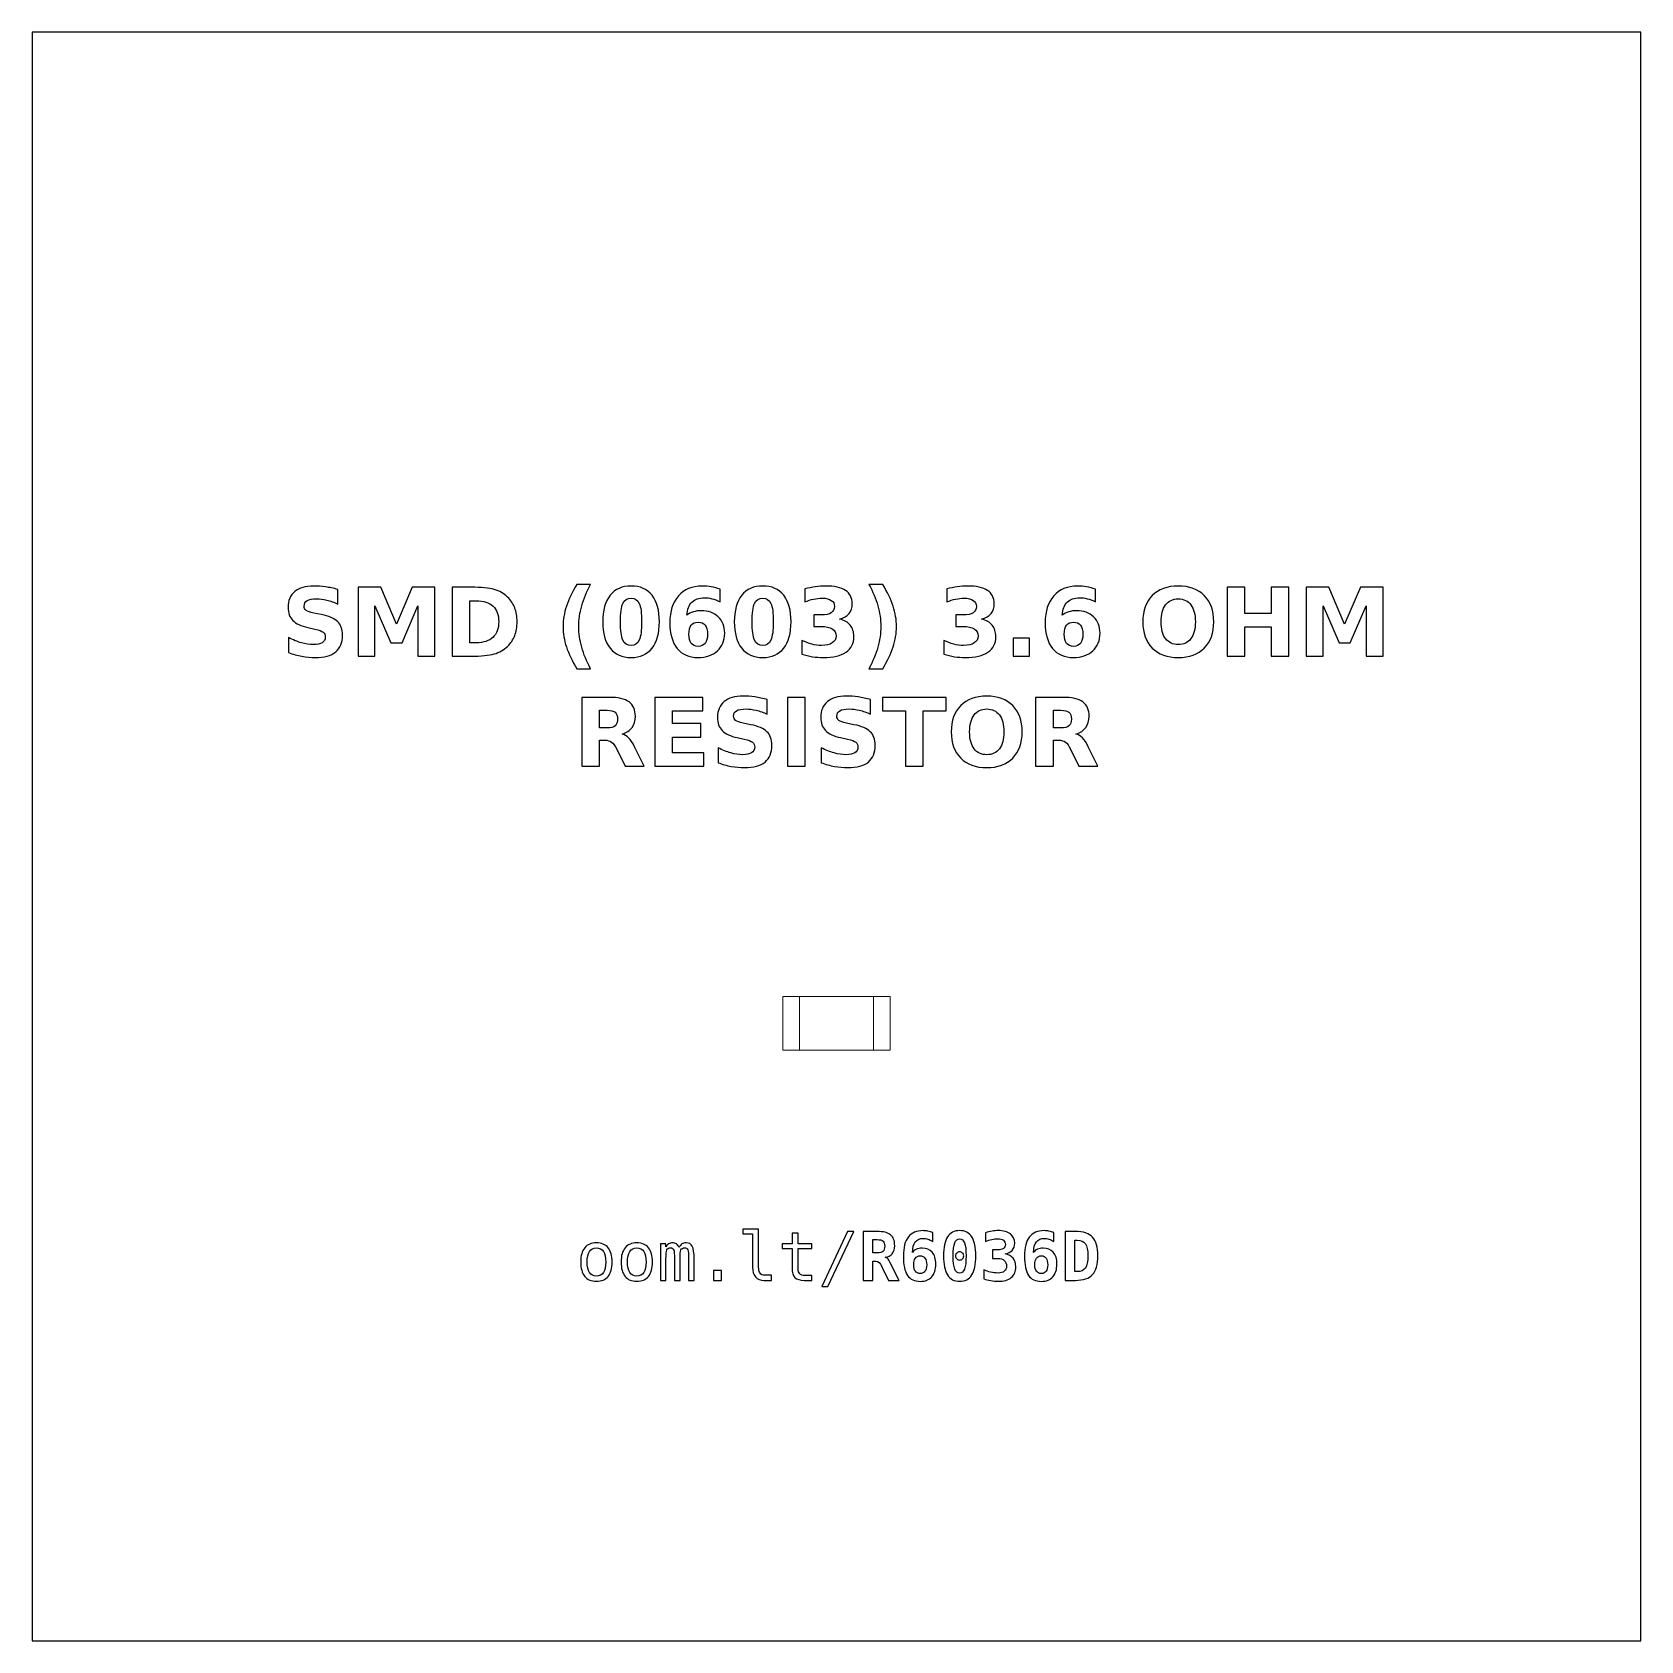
# Model space of a CAD drawing. Header units: centimetres. Extents: x -11.7 to -9.3, y -16.05 to -13.65.
import ezdxf

# ---------------------------------------------------------------- set-up
doc = ezdxf.new("R2010")
doc.units = ezdxf.units.CM
doc.header["$MEASUREMENT"] = 0
doc.layers.add('Layer 1', color=7, linetype='Continuous')

msp = doc.modelspace()

# ---------------------------------------------------------------- linework, layer by layer
at = {"layer": 'Layer 1', "color": 7}
msp.add_lwpolyline([(-11.7, -16.05), (-9.3, -16.05), (-9.3, -13.65), (-11.7, -13.65), (-11.7, -16.05)], close=True, dxfattribs=at)
at = {"layer": 'Layer 1', "color": 7, "lineweight": 9}
for points in [[(-10.58, -15.16855), (-10.42, -15.16855), (-10.42, -15.08855), (-10.58, -15.08855), (-10.58, -15.16855)], [(-10.555, -15.16855), (-10.445, -15.16855), (-10.445, -15.08855), (-10.555, -15.08855), (-10.555, -15.16855)]]:
    msp.add_lwpolyline(points, close=True, dxfattribs=at)
at = {"layer": 'Layer 1', "color": 250}
for points, knots in [([(-11.24384, -14.48139), (-11.24384, -14.48139), (-11.24384, -14.50314), (-11.24384, -14.50314), (-11.24384, -14.50314), (-11.24949, -14.50062), (-11.25501, -14.49872), (-11.26037, -14.49743), (-11.26037, -14.49743), (-11.26576, -14.49613), (-11.27084, -14.4955), (-11.27561, -14.4955), (-11.27561, -14.4955), (-11.28194, -14.4955), (-11.28664, -14.49637), (-11.28968, -14.49811), (-11.28968, -14.49811), (-11.29271, -14.49987), (-11.29422, -14.50258), (-11.29422, -14.50625), (-11.29422, -14.50625), (-11.29422, -14.509), (-11.29321, -14.51116), (-11.29116, -14.51269), (-11.29116, -14.51269), (-11.28911, -14.51422), (-11.2854, -14.51556), (-11.28001, -14.51666), (-11.28001, -14.51666), (-11.28001, -14.51666), (-11.26872, -14.51892), (-11.26872, -14.51892), (-11.26872, -14.51892), (-11.25727, -14.52123), (-11.24916, -14.52471), (-11.24434, -14.52941), (-11.24434, -14.52941), (-11.23951, -14.53409), (-11.23709, -14.54075), (-11.23709, -14.54938), (-11.23709, -14.54938), (-11.23709, -14.56074), (-11.24045, -14.56918), (-11.24718, -14.57471), (-11.24718, -14.57471), (-11.25391, -14.58023), (-11.26418, -14.58301), (-11.27801, -14.58301), (-11.27801, -14.58301), (-11.28455, -14.58301), (-11.29109, -14.5824), (-11.29765, -14.58115), (-11.29765, -14.58115), (-11.30421, -14.5799), (-11.3108, -14.57807), (-11.31736, -14.57565), (-11.31736, -14.57565), (-11.31736, -14.57565), (-11.31736, -14.55326), (-11.31736, -14.55326), (-11.31736, -14.55326), (-11.3108, -14.55674), (-11.30445, -14.55937), (-11.29831, -14.56114), (-11.29831, -14.56114), (-11.29217, -14.5629), (-11.28627, -14.56379), (-11.28058, -14.56379), (-11.28058, -14.56379), (-11.27479, -14.56379), (-11.27035, -14.56283), (-11.26727, -14.5609), (-11.26727, -14.5609), (-11.26418, -14.55897), (-11.26266, -14.55622), (-11.26266, -14.55262), (-11.26266, -14.55262), (-11.26266, -14.54942), (-11.26369, -14.54693), (-11.26578, -14.54519), (-11.26578, -14.54519), (-11.26788, -14.54345), (-11.27204, -14.54188), (-11.2783, -14.54051), (-11.2783, -14.54051), (-11.2783, -14.54051), (-11.28857, -14.53823), (-11.28857, -14.53823), (-11.28857, -14.53823), (-11.29885, -14.53602), (-11.30638, -14.53252), (-11.31113, -14.52769), (-11.31113, -14.52769), (-11.31588, -14.52287), (-11.31825, -14.51636), (-11.31825, -14.5082), (-11.31825, -14.5082), (-11.31825, -14.49794), (-11.31494, -14.49006), (-11.30833, -14.48456), (-11.30833, -14.48456), (-11.30172, -14.47903), (-11.29222, -14.47628), (-11.2798, -14.47628), (-11.2798, -14.47628), (-11.27416, -14.47628), (-11.26835, -14.47671), (-11.26237, -14.47755), (-11.26237, -14.47755), (-11.2564, -14.4784), (-11.25022, -14.47967), (-11.24384, -14.48139)], [0, 0, 0, 0, 0.0357143, 0.0357143, 0.0357143, 0.0357143, 0.0714286, 0.0714286, 0.0714286, 0.0714286, 0.1071429, 0.1071429, 0.1071429, 0.1071429, 0.1428571, 0.1428571, 0.1428571, 0.1428571, 0.1785714, 0.1785714, 0.1785714, 0.1785714, 0.2142857, 0.2142857, 0.2142857, 0.2142857, 0.25, 0.25, 0.25, 0.25, 0.2857143, 0.2857143, 0.2857143, 0.2857143, 0.3214286, 0.3214286, 0.3214286, 0.3214286, 0.3571429, 0.3571429, 0.3571429, 0.3571429, 0.3928571, 0.3928571, 0.3928571, 0.3928571, 0.4285714, 0.4285714, 0.4285714, 0.4285714, 0.4642857, 0.4642857, 0.4642857, 0.4642857, 0.5, 0.5, 0.5, 0.5, 0.5357143, 0.5357143, 0.5357143, 0.5357143, 0.5714286, 0.5714286, 0.5714286, 0.5714286, 0.6071429, 0.6071429, 0.6071429, 0.6071429, 0.6428571, 0.6428571, 0.6428571, 0.6428571, 0.6785714, 0.6785714, 0.6785714, 0.6785714, 0.7142857, 0.7142857, 0.7142857, 0.7142857, 0.75, 0.75, 0.75, 0.75, 0.7857143, 0.7857143, 0.7857143, 0.7857143, 0.8214286, 0.8214286, 0.8214286, 0.8214286, 0.8571429, 0.8571429, 0.8571429, 0.8571429, 0.8928571, 0.8928571, 0.8928571, 0.8928571, 0.9285714, 0.9285714, 0.9285714, 0.9285714, 0.9642857, 0.9642857, 0.9642857, 0.9642857, 1, 1, 1, 1]), ([(-11.21381, -14.47814), (-11.21381, -14.47814), (-11.18006, -14.47814), (-11.18006, -14.47814), (-11.18006, -14.47814), (-11.18006, -14.47814), (-11.15661, -14.5332), (-11.15661, -14.5332), (-11.15661, -14.5332), (-11.15661, -14.5332), (-11.13305, -14.47814), (-11.13305, -14.47814), (-11.13305, -14.47814), (-11.13305, -14.47814), (-11.09937, -14.47814), (-11.09937, -14.47814), (-11.09937, -14.47814), (-11.09937, -14.47814), (-11.09937, -14.58101), (-11.09937, -14.58101), (-11.09937, -14.58101), (-11.09937, -14.58101), (-11.12444, -14.58101), (-11.12444, -14.58101), (-11.12444, -14.58101), (-11.12444, -14.58101), (-11.12444, -14.50577), (-11.12444, -14.50577), (-11.12444, -14.50577), (-11.12444, -14.50577), (-11.14815, -14.56123), (-11.14815, -14.56123), (-11.14815, -14.56123), (-11.14815, -14.56123), (-11.16496, -14.56123), (-11.16496, -14.56123), (-11.16496, -14.56123), (-11.16496, -14.56123), (-11.18867, -14.50577), (-11.18867, -14.50577), (-11.18867, -14.50577), (-11.18867, -14.50577), (-11.18867, -14.58101), (-11.18867, -14.58101), (-11.18867, -14.58101), (-11.18867, -14.58101), (-11.21381, -14.58101), (-11.21381, -14.58101), (-11.21381, -14.58101), (-11.21381, -14.58101), (-11.21381, -14.47814), (-11.21381, -14.47814)], [0, 0, 0, 0, 0.0769231, 0.0769231, 0.0769231, 0.0769231, 0.1538462, 0.1538462, 0.1538462, 0.1538462, 0.2307692, 0.2307692, 0.2307692, 0.2307692, 0.3076923, 0.3076923, 0.3076923, 0.3076923, 0.3846154, 0.3846154, 0.3846154, 0.3846154, 0.4615385, 0.4615385, 0.4615385, 0.4615385, 0.5384615, 0.5384615, 0.5384615, 0.5384615, 0.6153846, 0.6153846, 0.6153846, 0.6153846, 0.6923077, 0.6923077, 0.6923077, 0.6923077, 0.7692308, 0.7692308, 0.7692308, 0.7692308, 0.8461538, 0.8461538, 0.8461538, 0.8461538, 0.9230769, 0.9230769, 0.9230769, 0.9230769, 1, 1, 1, 1]), ([(-11.07338, -14.47814), (-11.07338, -14.47814), (-11.04539, -14.47814), (-11.04539, -14.47814), (-11.04539, -14.47814), (-11.02978, -14.47814), (-11.01816, -14.47925), (-11.01052, -14.48148), (-11.01052, -14.48148), (-11.00287, -14.48371), (-10.99631, -14.48748), (-10.99083, -14.49282), (-10.99083, -14.49282), (-10.98601, -14.49745), (-10.98244, -14.50281), (-10.98008, -14.50888), (-10.98008, -14.50888), (-10.97776, -14.51492), (-10.97658, -14.52179), (-10.97658, -14.52948), (-10.97658, -14.52948), (-10.97658, -14.53724), (-10.97776, -14.54416), (-10.98008, -14.55025), (-10.98008, -14.55025), (-10.98244, -14.55634), (-10.98601, -14.5617), (-10.99083, -14.56633), (-10.99083, -14.56633), (-10.99636, -14.57167), (-11.00297, -14.57544), (-11.01068, -14.57767), (-11.01068, -14.57767), (-11.0184, -14.5799), (-11.02997, -14.58101), (-11.04539, -14.58101), (-11.04539, -14.58101), (-11.04539, -14.58101), (-11.07338, -14.58101), (-11.07338, -14.58101), (-11.07338, -14.58101), (-11.07338, -14.58101), (-11.07338, -14.47814), (-11.07338, -14.47814)], [0, 0, 0, 0, 0.0909091, 0.0909091, 0.0909091, 0.0909091, 0.1818182, 0.1818182, 0.1818182, 0.1818182, 0.2727273, 0.2727273, 0.2727273, 0.2727273, 0.3636364, 0.3636364, 0.3636364, 0.3636364, 0.4545455, 0.4545455, 0.4545455, 0.4545455, 0.5454545, 0.5454545, 0.5454545, 0.5454545, 0.6363636, 0.6363636, 0.6363636, 0.6363636, 0.7272727, 0.7272727, 0.7272727, 0.7272727, 0.8181818, 0.8181818, 0.8181818, 0.8181818, 0.9090909, 0.9090909, 0.9090909, 0.9090909, 1, 1, 1, 1]), ([(-10.86689, -14.59961), (-10.86689, -14.59961), (-10.88735, -14.59961), (-10.88735, -14.59961), (-10.88735, -14.59961), (-10.89438, -14.58828), (-10.89958, -14.57748), (-10.90292, -14.56725), (-10.90292, -14.56725), (-10.90628, -14.55704), (-10.90795, -14.54691), (-10.90795, -14.53684), (-10.90795, -14.53684), (-10.90795, -14.52678), (-10.90626, -14.51659), (-10.9029, -14.50629), (-10.9029, -14.50629), (-10.89951, -14.49597), (-10.89434, -14.4852), (-10.88735, -14.47393), (-10.88735, -14.47393), (-10.88735, -14.47393), (-10.86689, -14.47393), (-10.86689, -14.47393), (-10.86689, -14.47393), (-10.87277, -14.48482), (-10.87717, -14.49547), (-10.88011, -14.50587), (-10.88011, -14.50587), (-10.88305, -14.51626), (-10.88453, -14.52654), (-10.88453, -14.5367), (-10.88453, -14.5367), (-10.88453, -14.54686), (-10.88307, -14.55714), (-10.88016, -14.56758), (-10.88016, -14.56758), (-10.87724, -14.578), (-10.87282, -14.58868), (-10.86689, -14.59961)], [0, 0, 0, 0, 0.1, 0.1, 0.1, 0.1, 0.2, 0.2, 0.2, 0.2, 0.3, 0.3, 0.3, 0.3, 0.4, 0.4, 0.4, 0.4, 0.5, 0.5, 0.5, 0.5, 0.6, 0.6, 0.6, 0.6, 0.7, 0.7, 0.7, 0.7, 0.8, 0.8, 0.8, 0.8, 0.9, 0.9, 0.9, 0.9, 1, 1, 1, 1]), ([(-10.76416, -14.52967), (-10.76416, -14.54672), (-10.76783, -14.55987), (-10.77519, -14.56913), (-10.77519, -14.56913), (-10.78253, -14.57838), (-10.79297, -14.58301), (-10.80647, -14.58301), (-10.80647, -14.58301), (-10.82002, -14.58301), (-10.83048, -14.57838), (-10.83782, -14.56913), (-10.83782, -14.56913), (-10.84518, -14.55987), (-10.84885, -14.54672), (-10.84885, -14.52967), (-10.84885, -14.52967), (-10.84885, -14.5126), (-10.84518, -14.49942), (-10.83782, -14.49016), (-10.83782, -14.49016), (-10.83048, -14.48092), (-10.82002, -14.47628), (-10.80647, -14.47628), (-10.80647, -14.47628), (-10.79297, -14.47628), (-10.78253, -14.48092), (-10.77519, -14.49016), (-10.77519, -14.49016), (-10.76783, -14.49942), (-10.76416, -14.5126), (-10.76416, -14.52967)], [0, 0, 0, 0, 0.125, 0.125, 0.125, 0.125, 0.25, 0.25, 0.25, 0.25, 0.375, 0.375, 0.375, 0.375, 0.5, 0.5, 0.5, 0.5, 0.625, 0.625, 0.625, 0.625, 0.75, 0.75, 0.75, 0.75, 0.875, 0.875, 0.875, 0.875, 1, 1, 1, 1]), ([(-10.79069, -14.52948), (-10.79069, -14.51662), (-10.79189, -14.50756), (-10.79431, -14.50229), (-10.79431, -14.50229), (-10.79671, -14.49705), (-10.80078, -14.49442), (-10.80647, -14.49442), (-10.80647, -14.49442), (-10.81216, -14.49442), (-10.81623, -14.49705), (-10.81868, -14.50229), (-10.81868, -14.50229), (-10.8211, -14.50756), (-10.82232, -14.51662), (-10.82232, -14.52948), (-10.82232, -14.52948), (-10.82232, -14.54246), (-10.8211, -14.55164), (-10.81868, -14.55695), (-10.81868, -14.55695), (-10.81623, -14.56229), (-10.81216, -14.56495), (-10.80647, -14.56495), (-10.80647, -14.56495), (-10.80083, -14.56495), (-10.79678, -14.56229), (-10.79433, -14.55695), (-10.79433, -14.55695), (-10.79191, -14.55164), (-10.79069, -14.54246), (-10.79069, -14.52948)], [0, 0, 0, 0, 0.125, 0.125, 0.125, 0.125, 0.25, 0.25, 0.25, 0.25, 0.375, 0.375, 0.375, 0.375, 0.5, 0.5, 0.5, 0.5, 0.625, 0.625, 0.625, 0.625, 0.75, 0.75, 0.75, 0.75, 0.875, 0.875, 0.875, 0.875, 1, 1, 1, 1]), ([(-10.67357, -14.48082), (-10.67357, -14.48082), (-10.67357, -14.49985), (-10.67357, -14.49985), (-10.67357, -14.49985), (-10.67794, -14.49778), (-10.68203, -14.49625), (-10.68589, -14.49526), (-10.68589, -14.49526), (-10.68975, -14.49427), (-10.69353, -14.49378), (-10.6972, -14.49378), (-10.6972, -14.49378), (-10.70511, -14.49378), (-10.71124, -14.49597), (-10.71566, -14.50037), (-10.71566, -14.50037), (-10.72006, -14.50474), (-10.72265, -14.51125), (-10.72338, -14.51989), (-10.72338, -14.51989), (-10.72035, -14.51765), (-10.71705, -14.51596), (-10.71352, -14.51483), (-10.71352, -14.51483), (-10.71, -14.5137), (-10.70614, -14.51314), (-10.70195, -14.51314), (-10.70195, -14.51314), (-10.69144, -14.51314), (-10.68295, -14.51622), (-10.67651, -14.52238), (-10.67651, -14.52238), (-10.67004, -14.52852), (-10.66682, -14.53658), (-10.66682, -14.54656), (-10.66682, -14.54656), (-10.66682, -14.55759), (-10.67042, -14.56641), (-10.67764, -14.57306), (-10.67764, -14.57306), (-10.68483, -14.57969), (-10.69452, -14.58301), (-10.70663, -14.58301), (-10.70663, -14.58301), (-10.71999, -14.58301), (-10.73034, -14.57849), (-10.73768, -14.56946), (-10.73768, -14.56946), (-10.74499, -14.56045), (-10.74866, -14.54764), (-10.74866, -14.53106), (-10.74866, -14.53106), (-10.74866, -14.51408), (-10.74438, -14.50072), (-10.73582, -14.49101), (-10.73582, -14.49101), (-10.72724, -14.48129), (-10.7155, -14.47642), (-10.70057, -14.47642), (-10.70057, -14.47642), (-10.69584, -14.47642), (-10.69125, -14.4768), (-10.68678, -14.47753), (-10.68678, -14.47753), (-10.68234, -14.47826), (-10.67794, -14.47936), (-10.67357, -14.48082)], [0, 0, 0, 0, 0.0588235, 0.0588235, 0.0588235, 0.0588235, 0.1176471, 0.1176471, 0.1176471, 0.1176471, 0.1764706, 0.1764706, 0.1764706, 0.1764706, 0.2352941, 0.2352941, 0.2352941, 0.2352941, 0.2941176, 0.2941176, 0.2941176, 0.2941176, 0.3529412, 0.3529412, 0.3529412, 0.3529412, 0.4117647, 0.4117647, 0.4117647, 0.4117647, 0.4705882, 0.4705882, 0.4705882, 0.4705882, 0.5294118, 0.5294118, 0.5294118, 0.5294118, 0.5882353, 0.5882353, 0.5882353, 0.5882353, 0.6470588, 0.6470588, 0.6470588, 0.6470588, 0.7058824, 0.7058824, 0.7058824, 0.7058824, 0.7647059, 0.7647059, 0.7647059, 0.7647059, 0.8235294, 0.8235294, 0.8235294, 0.8235294, 0.8823529, 0.8823529, 0.8823529, 0.8823529, 0.9411765, 0.9411765, 0.9411765, 0.9411765, 1, 1, 1, 1]), ([(-10.56778, -14.52967), (-10.56778, -14.54672), (-10.57145, -14.55987), (-10.57881, -14.56913), (-10.57881, -14.56913), (-10.58615, -14.57838), (-10.59659, -14.58301), (-10.61009, -14.58301), (-10.61009, -14.58301), (-10.62364, -14.58301), (-10.6341, -14.57838), (-10.64144, -14.56913), (-10.64144, -14.56913), (-10.6488, -14.55987), (-10.65247, -14.54672), (-10.65247, -14.52967), (-10.65247, -14.52967), (-10.65247, -14.5126), (-10.6488, -14.49942), (-10.64144, -14.49016), (-10.64144, -14.49016), (-10.6341, -14.48092), (-10.62364, -14.47628), (-10.61009, -14.47628), (-10.61009, -14.47628), (-10.59659, -14.47628), (-10.58615, -14.48092), (-10.57881, -14.49016), (-10.57881, -14.49016), (-10.57145, -14.49942), (-10.56778, -14.5126), (-10.56778, -14.52967)], [0, 0, 0, 0, 0.125, 0.125, 0.125, 0.125, 0.25, 0.25, 0.25, 0.25, 0.375, 0.375, 0.375, 0.375, 0.5, 0.5, 0.5, 0.5, 0.625, 0.625, 0.625, 0.625, 0.75, 0.75, 0.75, 0.75, 0.875, 0.875, 0.875, 0.875, 1, 1, 1, 1]), ([(-10.59431, -14.52948), (-10.59431, -14.51662), (-10.59551, -14.50756), (-10.59793, -14.50229), (-10.59793, -14.50229), (-10.60033, -14.49705), (-10.6044, -14.49442), (-10.61009, -14.49442), (-10.61009, -14.49442), (-10.61578, -14.49442), (-10.61985, -14.49705), (-10.6223, -14.50229), (-10.6223, -14.50229), (-10.62472, -14.50756), (-10.62594, -14.51662), (-10.62594, -14.52948), (-10.62594, -14.52948), (-10.62594, -14.54246), (-10.62472, -14.55164), (-10.6223, -14.55695), (-10.6223, -14.55695), (-10.61985, -14.56229), (-10.61578, -14.56495), (-10.61009, -14.56495), (-10.61009, -14.56495), (-10.60445, -14.56495), (-10.6004, -14.56229), (-10.59795, -14.55695), (-10.59795, -14.55695), (-10.59553, -14.55164), (-10.59431, -14.54246), (-10.59431, -14.52948)], [0, 0, 0, 0, 0.125, 0.125, 0.125, 0.125, 0.25, 0.25, 0.25, 0.25, 0.375, 0.375, 0.375, 0.375, 0.5, 0.5, 0.5, 0.5, 0.625, 0.625, 0.625, 0.625, 0.75, 0.75, 0.75, 0.75, 0.875, 0.875, 0.875, 0.875, 1, 1, 1, 1]), ([(-10.4953, -14.52553), (-10.48838, -14.52732), (-10.48309, -14.53045), (-10.47949, -14.53487), (-10.47949, -14.53487), (-10.47589, -14.53931), (-10.47408, -14.54493), (-10.47408, -14.55178), (-10.47408, -14.55178), (-10.47408, -14.56198), (-10.47799, -14.56974), (-10.48579, -14.57506), (-10.48579, -14.57506), (-10.4936, -14.58035), (-10.50499, -14.58301), (-10.51997, -14.58301), (-10.51997, -14.58301), (-10.52526, -14.58301), (-10.53055, -14.58259), (-10.53587, -14.58174), (-10.53587, -14.58174), (-10.54116, -14.58089), (-10.5464, -14.5796), (-10.5516, -14.57791), (-10.5516, -14.57791), (-10.5516, -14.57791), (-10.5516, -14.55744), (-10.5516, -14.55744), (-10.5516, -14.55744), (-10.54664, -14.55991), (-10.54172, -14.5618), (-10.53683, -14.56307), (-10.53683, -14.56307), (-10.53194, -14.56431), (-10.52712, -14.56495), (-10.52239, -14.56495), (-10.52239, -14.56495), (-10.51536, -14.56495), (-10.50997, -14.56372), (-10.50623, -14.5613), (-10.50623, -14.5613), (-10.50249, -14.55886), (-10.50061, -14.55538), (-10.50061, -14.55081), (-10.50061, -14.55081), (-10.50061, -14.54613), (-10.50254, -14.54258), (-10.50637, -14.54018), (-10.50637, -14.54018), (-10.51021, -14.53776), (-10.51587, -14.53656), (-10.52335, -14.53656), (-10.52335, -14.53656), (-10.52335, -14.53656), (-10.53396, -14.53656), (-10.53396, -14.53656), (-10.53396, -14.53656), (-10.53396, -14.53656), (-10.53396, -14.51946), (-10.53396, -14.51946), (-10.53396, -14.51946), (-10.53396, -14.51946), (-10.52281, -14.51946), (-10.52281, -14.51946), (-10.52281, -14.51946), (-10.51613, -14.51946), (-10.51119, -14.51843), (-10.50793, -14.51633), (-10.50793, -14.51633), (-10.50466, -14.51424), (-10.50303, -14.51107), (-10.50303, -14.50681), (-10.50303, -14.50681), (-10.50303, -14.50286), (-10.50461, -14.4998), (-10.50778, -14.49766), (-10.50778, -14.49766), (-10.51096, -14.4955), (-10.51543, -14.49442), (-10.52121, -14.49442), (-10.52121, -14.49442), (-10.52549, -14.49442), (-10.5298, -14.49489), (-10.53417, -14.49585), (-10.53417, -14.49585), (-10.53852, -14.49681), (-10.54285, -14.49825), (-10.54718, -14.50013), (-10.54718, -14.50013), (-10.54718, -14.50013), (-10.54718, -14.4807), (-10.54718, -14.4807), (-10.54718, -14.4807), (-10.54193, -14.47922), (-10.53676, -14.47812), (-10.53161, -14.47739), (-10.53161, -14.47739), (-10.52646, -14.47666), (-10.52143, -14.47628), (-10.51646, -14.47628), (-10.51646, -14.47628), (-10.5031, -14.47628), (-10.49309, -14.47847), (-10.48645, -14.48287), (-10.48645, -14.48287), (-10.47982, -14.48724), (-10.47651, -14.49385), (-10.47651, -14.50267), (-10.47651, -14.50267), (-10.47651, -14.50867), (-10.47808, -14.51361), (-10.48126, -14.51744), (-10.48126, -14.51744), (-10.48443, -14.52127), (-10.48911, -14.52398), (-10.4953, -14.52553)], [0, 0, 0, 0, 0.0344828, 0.0344828, 0.0344828, 0.0344828, 0.0689655, 0.0689655, 0.0689655, 0.0689655, 0.1034483, 0.1034483, 0.1034483, 0.1034483, 0.137931, 0.137931, 0.137931, 0.137931, 0.1724138, 0.1724138, 0.1724138, 0.1724138, 0.2068966, 0.2068966, 0.2068966, 0.2068966, 0.2413793, 0.2413793, 0.2413793, 0.2413793, 0.2758621, 0.2758621, 0.2758621, 0.2758621, 0.3103448, 0.3103448, 0.3103448, 0.3103448, 0.3448276, 0.3448276, 0.3448276, 0.3448276, 0.3793103, 0.3793103, 0.3793103, 0.3793103, 0.4137931, 0.4137931, 0.4137931, 0.4137931, 0.4482759, 0.4482759, 0.4482759, 0.4482759, 0.4827586, 0.4827586, 0.4827586, 0.4827586, 0.5172414, 0.5172414, 0.5172414, 0.5172414, 0.5517241, 0.5517241, 0.5517241, 0.5517241, 0.5862069, 0.5862069, 0.5862069, 0.5862069, 0.6206897, 0.6206897, 0.6206897, 0.6206897, 0.6551724, 0.6551724, 0.6551724, 0.6551724, 0.6896552, 0.6896552, 0.6896552, 0.6896552, 0.7241379, 0.7241379, 0.7241379, 0.7241379, 0.7586207, 0.7586207, 0.7586207, 0.7586207, 0.7931034, 0.7931034, 0.7931034, 0.7931034, 0.8275862, 0.8275862, 0.8275862, 0.8275862, 0.862069, 0.862069, 0.862069, 0.862069, 0.8965517, 0.8965517, 0.8965517, 0.8965517, 0.9310345, 0.9310345, 0.9310345, 0.9310345, 0.9655172, 0.9655172, 0.9655172, 0.9655172, 1, 1, 1, 1]), ([(-10.45155, -14.59961), (-10.44567, -14.58868), (-10.44125, -14.578), (-10.43831, -14.56758), (-10.43831, -14.56758), (-10.43537, -14.55714), (-10.43391, -14.54686), (-10.43391, -14.5367), (-10.43391, -14.5367), (-10.43391, -14.52654), (-10.43537, -14.51626), (-10.43831, -14.50587), (-10.43831, -14.50587), (-10.44125, -14.49547), (-10.44567, -14.48482), (-10.45155, -14.47393), (-10.45155, -14.47393), (-10.45155, -14.47393), (-10.43109, -14.47393), (-10.43109, -14.47393), (-10.43109, -14.47393), (-10.42411, -14.4852), (-10.41893, -14.49597), (-10.41554, -14.50629), (-10.41554, -14.50629), (-10.41218, -14.51659), (-10.41049, -14.52678), (-10.41049, -14.53684), (-10.41049, -14.53684), (-10.41049, -14.54691), (-10.41216, -14.55704), (-10.41552, -14.56725), (-10.41552, -14.56725), (-10.41886, -14.57748), (-10.42406, -14.58828), (-10.43109, -14.59961), (-10.43109, -14.59961), (-10.43109, -14.59961), (-10.45155, -14.59961), (-10.45155, -14.59961)], [0, 0, 0, 0, 0.1, 0.1, 0.1, 0.1, 0.2, 0.2, 0.2, 0.2, 0.3, 0.3, 0.3, 0.3, 0.4, 0.4, 0.4, 0.4, 0.5, 0.5, 0.5, 0.5, 0.6, 0.6, 0.6, 0.6, 0.7, 0.7, 0.7, 0.7, 0.8, 0.8, 0.8, 0.8, 0.9, 0.9, 0.9, 0.9, 1, 1, 1, 1]), ([(-10.28349, -14.52553), (-10.27657, -14.52732), (-10.27128, -14.53045), (-10.26768, -14.53487), (-10.26768, -14.53487), (-10.26408, -14.53931), (-10.26227, -14.54493), (-10.26227, -14.55178), (-10.26227, -14.55178), (-10.26227, -14.56198), (-10.26618, -14.56974), (-10.27398, -14.57506), (-10.27398, -14.57506), (-10.28179, -14.58035), (-10.29318, -14.58301), (-10.30816, -14.58301), (-10.30816, -14.58301), (-10.31345, -14.58301), (-10.31874, -14.58259), (-10.32406, -14.58174), (-10.32406, -14.58174), (-10.32935, -14.58089), (-10.33459, -14.5796), (-10.33979, -14.57791), (-10.33979, -14.57791), (-10.33979, -14.57791), (-10.33979, -14.55744), (-10.33979, -14.55744), (-10.33979, -14.55744), (-10.33483, -14.55991), (-10.32991, -14.5618), (-10.32502, -14.56307), (-10.32502, -14.56307), (-10.32013, -14.56431), (-10.31531, -14.56495), (-10.31058, -14.56495), (-10.31058, -14.56495), (-10.30355, -14.56495), (-10.29816, -14.56372), (-10.29442, -14.5613), (-10.29442, -14.5613), (-10.29068, -14.55886), (-10.2888, -14.55538), (-10.2888, -14.55081), (-10.2888, -14.55081), (-10.2888, -14.54613), (-10.29073, -14.54258), (-10.29456, -14.54018), (-10.29456, -14.54018), (-10.2984, -14.53776), (-10.30406, -14.53656), (-10.31154, -14.53656), (-10.31154, -14.53656), (-10.31154, -14.53656), (-10.32215, -14.53656), (-10.32215, -14.53656), (-10.32215, -14.53656), (-10.32215, -14.53656), (-10.32215, -14.51946), (-10.32215, -14.51946), (-10.32215, -14.51946), (-10.32215, -14.51946), (-10.311, -14.51946), (-10.311, -14.51946), (-10.311, -14.51946), (-10.30432, -14.51946), (-10.29938, -14.51843), (-10.29612, -14.51633), (-10.29612, -14.51633), (-10.29285, -14.51424), (-10.29122, -14.51107), (-10.29122, -14.50681), (-10.29122, -14.50681), (-10.29122, -14.50286), (-10.2928, -14.4998), (-10.29597, -14.49766), (-10.29597, -14.49766), (-10.29915, -14.4955), (-10.30362, -14.49442), (-10.3094, -14.49442), (-10.3094, -14.49442), (-10.31368, -14.49442), (-10.31799, -14.49489), (-10.32236, -14.49585), (-10.32236, -14.49585), (-10.32671, -14.49681), (-10.33104, -14.49825), (-10.33537, -14.50013), (-10.33537, -14.50013), (-10.33537, -14.50013), (-10.33537, -14.4807), (-10.33537, -14.4807), (-10.33537, -14.4807), (-10.33012, -14.47922), (-10.32495, -14.47812), (-10.3198, -14.47739), (-10.3198, -14.47739), (-10.31465, -14.47666), (-10.30962, -14.47628), (-10.30465, -14.47628), (-10.30465, -14.47628), (-10.29129, -14.47628), (-10.28128, -14.47847), (-10.27464, -14.48287), (-10.27464, -14.48287), (-10.26801, -14.48724), (-10.2647, -14.49385), (-10.2647, -14.50267), (-10.2647, -14.50267), (-10.2647, -14.50867), (-10.26627, -14.51361), (-10.26945, -14.51744), (-10.26945, -14.51744), (-10.27262, -14.52127), (-10.2773, -14.52398), (-10.28349, -14.52553)], [0, 0, 0, 0, 0.0344828, 0.0344828, 0.0344828, 0.0344828, 0.0689655, 0.0689655, 0.0689655, 0.0689655, 0.1034483, 0.1034483, 0.1034483, 0.1034483, 0.137931, 0.137931, 0.137931, 0.137931, 0.1724138, 0.1724138, 0.1724138, 0.1724138, 0.2068966, 0.2068966, 0.2068966, 0.2068966, 0.2413793, 0.2413793, 0.2413793, 0.2413793, 0.2758621, 0.2758621, 0.2758621, 0.2758621, 0.3103448, 0.3103448, 0.3103448, 0.3103448, 0.3448276, 0.3448276, 0.3448276, 0.3448276, 0.3793103, 0.3793103, 0.3793103, 0.3793103, 0.4137931, 0.4137931, 0.4137931, 0.4137931, 0.4482759, 0.4482759, 0.4482759, 0.4482759, 0.4827586, 0.4827586, 0.4827586, 0.4827586, 0.5172414, 0.5172414, 0.5172414, 0.5172414, 0.5517241, 0.5517241, 0.5517241, 0.5517241, 0.5862069, 0.5862069, 0.5862069, 0.5862069, 0.6206897, 0.6206897, 0.6206897, 0.6206897, 0.6551724, 0.6551724, 0.6551724, 0.6551724, 0.6896552, 0.6896552, 0.6896552, 0.6896552, 0.7241379, 0.7241379, 0.7241379, 0.7241379, 0.7586207, 0.7586207, 0.7586207, 0.7586207, 0.7931034, 0.7931034, 0.7931034, 0.7931034, 0.8275862, 0.8275862, 0.8275862, 0.8275862, 0.862069, 0.862069, 0.862069, 0.862069, 0.8965517, 0.8965517, 0.8965517, 0.8965517, 0.9310345, 0.9310345, 0.9310345, 0.9310345, 0.9655172, 0.9655172, 0.9655172, 0.9655172, 1, 1, 1, 1]), ([(-10.11359, -14.48082), (-10.11359, -14.48082), (-10.11359, -14.49985), (-10.11359, -14.49985), (-10.11359, -14.49985), (-10.11796, -14.49778), (-10.12205, -14.49625), (-10.12591, -14.49526), (-10.12591, -14.49526), (-10.12977, -14.49427), (-10.13355, -14.49378), (-10.13722, -14.49378), (-10.13722, -14.49378), (-10.14513, -14.49378), (-10.15126, -14.49597), (-10.15568, -14.50037), (-10.15568, -14.50037), (-10.16008, -14.50474), (-10.16267, -14.51125), (-10.1634, -14.51989), (-10.1634, -14.51989), (-10.16037, -14.51765), (-10.15707, -14.51596), (-10.15354, -14.51483), (-10.15354, -14.51483), (-10.15002, -14.5137), (-10.14616, -14.51314), (-10.14197, -14.51314), (-10.14197, -14.51314), (-10.13146, -14.51314), (-10.12297, -14.51622), (-10.11653, -14.52238), (-10.11653, -14.52238), (-10.11006, -14.52852), (-10.10684, -14.53658), (-10.10684, -14.54656), (-10.10684, -14.54656), (-10.10684, -14.55759), (-10.11044, -14.56641), (-10.11766, -14.57306), (-10.11766, -14.57306), (-10.12485, -14.57969), (-10.13454, -14.58301), (-10.14665, -14.58301), (-10.14665, -14.58301), (-10.16001, -14.58301), (-10.17036, -14.57849), (-10.1777, -14.56946), (-10.1777, -14.56946), (-10.18501, -14.56045), (-10.18868, -14.54764), (-10.18868, -14.53106), (-10.18868, -14.53106), (-10.18868, -14.51408), (-10.1844, -14.50072), (-10.17584, -14.49101), (-10.17584, -14.49101), (-10.16726, -14.48129), (-10.15552, -14.47642), (-10.14059, -14.47642), (-10.14059, -14.47642), (-10.13586, -14.47642), (-10.13127, -14.4768), (-10.1268, -14.47753), (-10.1268, -14.47753), (-10.12236, -14.47826), (-10.11796, -14.47936), (-10.11359, -14.48082)], [0, 0, 0, 0, 0.0588235, 0.0588235, 0.0588235, 0.0588235, 0.1176471, 0.1176471, 0.1176471, 0.1176471, 0.1764706, 0.1764706, 0.1764706, 0.1764706, 0.2352941, 0.2352941, 0.2352941, 0.2352941, 0.2941176, 0.2941176, 0.2941176, 0.2941176, 0.3529412, 0.3529412, 0.3529412, 0.3529412, 0.4117647, 0.4117647, 0.4117647, 0.4117647, 0.4705882, 0.4705882, 0.4705882, 0.4705882, 0.5294118, 0.5294118, 0.5294118, 0.5294118, 0.5882353, 0.5882353, 0.5882353, 0.5882353, 0.6470588, 0.6470588, 0.6470588, 0.6470588, 0.7058824, 0.7058824, 0.7058824, 0.7058824, 0.7647059, 0.7647059, 0.7647059, 0.7647059, 0.8235294, 0.8235294, 0.8235294, 0.8235294, 0.8823529, 0.8823529, 0.8823529, 0.8823529, 0.9411765, 0.9411765, 0.9411765, 0.9411765, 1, 1, 1, 1]), ([(-9.99016, -14.47628), (-9.97363, -14.47628), (-9.96067, -14.48101), (-9.95131, -14.49049), (-9.95131, -14.49049), (-9.94193, -14.49994), (-9.93725, -14.51299), (-9.93725, -14.52967), (-9.93725, -14.52967), (-9.93725, -14.5463), (-9.94193, -14.55935), (-9.95131, -14.5688), (-9.95131, -14.5688), (-9.96067, -14.57828), (-9.97363, -14.58301), (-9.99016, -14.58301), (-9.99016, -14.58301), (-10.00665, -14.58301), (-10.01958, -14.57828), (-10.02899, -14.5688), (-10.02899, -14.5688), (-10.03837, -14.55935), (-10.04308, -14.5463), (-10.04308, -14.52967), (-10.04308, -14.52967), (-10.04308, -14.51299), (-10.03837, -14.49994), (-10.02899, -14.49049), (-10.02899, -14.49049), (-10.01958, -14.48101), (-10.00665, -14.47628), (-9.99016, -14.47628)], [0, 0, 0, 0, 0.125, 0.125, 0.125, 0.125, 0.25, 0.25, 0.25, 0.25, 0.375, 0.375, 0.375, 0.375, 0.5, 0.5, 0.5, 0.5, 0.625, 0.625, 0.625, 0.625, 0.75, 0.75, 0.75, 0.75, 0.875, 0.875, 0.875, 0.875, 1, 1, 1, 1]), ([(-9.99016, -14.4955), (-9.99825, -14.4955), (-10.00451, -14.49848), (-10.00898, -14.50446), (-10.00898, -14.50446), (-10.01342, -14.51043), (-10.01566, -14.51883), (-10.01566, -14.52967), (-10.01566, -14.52967), (-10.01566, -14.54049), (-10.01342, -14.54886), (-10.00898, -14.55483), (-10.00898, -14.55483), (-10.00451, -14.56081), (-9.99825, -14.56379), (-9.99016, -14.56379), (-9.99016, -14.56379), (-9.98202, -14.56379), (-9.97575, -14.56081), (-9.97128, -14.55483), (-9.97128, -14.55483), (-9.96683, -14.54886), (-9.9646, -14.54049), (-9.9646, -14.52967), (-9.9646, -14.52967), (-9.9646, -14.51883), (-9.96683, -14.51043), (-9.97128, -14.50446), (-9.97128, -14.50446), (-9.97575, -14.49848), (-9.98202, -14.4955), (-9.99016, -14.4955)], [0, 0, 0, 0, 0.125, 0.125, 0.125, 0.125, 0.25, 0.25, 0.25, 0.25, 0.375, 0.375, 0.375, 0.375, 0.5, 0.5, 0.5, 0.5, 0.625, 0.625, 0.625, 0.625, 0.75, 0.75, 0.75, 0.75, 0.875, 0.875, 0.875, 0.875, 1, 1, 1, 1]), ([(-9.91718, -14.47814), (-9.91718, -14.47814), (-9.89065, -14.47814), (-9.89065, -14.47814), (-9.89065, -14.47814), (-9.89065, -14.47814), (-9.89065, -14.51735), (-9.89065, -14.51735), (-9.89065, -14.51735), (-9.89065, -14.51735), (-9.85152, -14.51735), (-9.85152, -14.51735), (-9.85152, -14.51735), (-9.85152, -14.51735), (-9.85152, -14.47814), (-9.85152, -14.47814), (-9.85152, -14.47814), (-9.85152, -14.47814), (-9.82499, -14.47814), (-9.82499, -14.47814), (-9.82499, -14.47814), (-9.82499, -14.47814), (-9.82499, -14.58101), (-9.82499, -14.58101), (-9.82499, -14.58101), (-9.82499, -14.58101), (-9.85152, -14.58101), (-9.85152, -14.58101), (-9.85152, -14.58101), (-9.85152, -14.58101), (-9.85152, -14.53741), (-9.85152, -14.53741), (-9.85152, -14.53741), (-9.85152, -14.53741), (-9.89065, -14.53741), (-9.89065, -14.53741), (-9.89065, -14.53741), (-9.89065, -14.53741), (-9.89065, -14.58101), (-9.89065, -14.58101), (-9.89065, -14.58101), (-9.89065, -14.58101), (-9.91718, -14.58101), (-9.91718, -14.58101), (-9.91718, -14.58101), (-9.91718, -14.58101), (-9.91718, -14.47814), (-9.91718, -14.47814)], [0, 0, 0, 0, 0.0833333, 0.0833333, 0.0833333, 0.0833333, 0.1666667, 0.1666667, 0.1666667, 0.1666667, 0.25, 0.25, 0.25, 0.25, 0.3333333, 0.3333333, 0.3333333, 0.3333333, 0.4166667, 0.4166667, 0.4166667, 0.4166667, 0.5, 0.5, 0.5, 0.5, 0.5833333, 0.5833333, 0.5833333, 0.5833333, 0.6666667, 0.6666667, 0.6666667, 0.6666667, 0.75, 0.75, 0.75, 0.75, 0.8333333, 0.8333333, 0.8333333, 0.8333333, 0.9166667, 0.9166667, 0.9166667, 0.9166667, 1, 1, 1, 1]), ([(-9.79909, -14.47814), (-9.79909, -14.47814), (-9.76534, -14.47814), (-9.76534, -14.47814), (-9.76534, -14.47814), (-9.76534, -14.47814), (-9.74189, -14.5332), (-9.74189, -14.5332), (-9.74189, -14.5332), (-9.74189, -14.5332), (-9.71833, -14.47814), (-9.71833, -14.47814), (-9.71833, -14.47814), (-9.71833, -14.47814), (-9.68465, -14.47814), (-9.68465, -14.47814), (-9.68465, -14.47814), (-9.68465, -14.47814), (-9.68465, -14.58101), (-9.68465, -14.58101), (-9.68465, -14.58101), (-9.68465, -14.58101), (-9.70972, -14.58101), (-9.70972, -14.58101), (-9.70972, -14.58101), (-9.70972, -14.58101), (-9.70972, -14.50577), (-9.70972, -14.50577), (-9.70972, -14.50577), (-9.70972, -14.50577), (-9.73343, -14.56123), (-9.73343, -14.56123), (-9.73343, -14.56123), (-9.73343, -14.56123), (-9.75024, -14.56123), (-9.75024, -14.56123), (-9.75024, -14.56123), (-9.75024, -14.56123), (-9.77395, -14.50577), (-9.77395, -14.50577), (-9.77395, -14.50577), (-9.77395, -14.50577), (-9.77395, -14.58101), (-9.77395, -14.58101), (-9.77395, -14.58101), (-9.77395, -14.58101), (-9.79909, -14.58101), (-9.79909, -14.58101), (-9.79909, -14.58101), (-9.79909, -14.58101), (-9.79909, -14.47814), (-9.79909, -14.47814)], [0, 0, 0, 0, 0.0769231, 0.0769231, 0.0769231, 0.0769231, 0.1538462, 0.1538462, 0.1538462, 0.1538462, 0.2307692, 0.2307692, 0.2307692, 0.2307692, 0.3076923, 0.3076923, 0.3076923, 0.3076923, 0.3846154, 0.3846154, 0.3846154, 0.3846154, 0.4615385, 0.4615385, 0.4615385, 0.4615385, 0.5384615, 0.5384615, 0.5384615, 0.5384615, 0.6153846, 0.6153846, 0.6153846, 0.6153846, 0.6923077, 0.6923077, 0.6923077, 0.6923077, 0.7692308, 0.7692308, 0.7692308, 0.7692308, 0.8461538, 0.8461538, 0.8461538, 0.8461538, 0.9230769, 0.9230769, 0.9230769, 0.9230769, 1, 1, 1, 1]), ([(-11.04685, -14.4982), (-11.04685, -14.4982), (-11.04685, -14.56095), (-11.04685, -14.56095), (-11.04685, -14.56095), (-11.04685, -14.56095), (-11.03735, -14.56095), (-11.03735, -14.56095), (-11.03735, -14.56095), (-11.02651, -14.56095), (-11.01823, -14.55827), (-11.01252, -14.55288), (-11.01252, -14.55288), (-11.0068, -14.54752), (-11.00393, -14.53971), (-11.00393, -14.52948), (-11.00393, -14.52948), (-11.00393, -14.51927), (-11.00678, -14.51151), (-11.01247, -14.5062), (-11.01247, -14.5062), (-11.01816, -14.50086), (-11.02646, -14.4982), (-11.03735, -14.4982), (-11.03735, -14.4982), (-11.03735, -14.4982), (-11.04685, -14.4982), (-11.04685, -14.4982)], [0, 0, 0, 0, 0.1428571, 0.1428571, 0.1428571, 0.1428571, 0.2857143, 0.2857143, 0.2857143, 0.2857143, 0.4285714, 0.4285714, 0.4285714, 0.4285714, 0.5714286, 0.5714286, 0.5714286, 0.5714286, 0.7142857, 0.7142857, 0.7142857, 0.7142857, 0.8571429, 0.8571429, 0.8571429, 0.8571429, 1, 1, 1, 1]), ([(-10.70635, -14.53023), (-10.71101, -14.53023), (-10.71449, -14.53174), (-10.71679, -14.53475), (-10.71679, -14.53475), (-10.71912, -14.53776), (-10.72027, -14.54228), (-10.72027, -14.54827), (-10.72027, -14.54827), (-10.72027, -14.55429), (-10.71912, -14.55881), (-10.71679, -14.56182), (-10.71679, -14.56182), (-10.71449, -14.56483), (-10.71101, -14.56633), (-10.70635, -14.56633), (-10.70635, -14.56633), (-10.70167, -14.56633), (-10.69817, -14.56483), (-10.69586, -14.56182), (-10.69586, -14.56182), (-10.69353, -14.55881), (-10.69238, -14.55429), (-10.69238, -14.54827), (-10.69238, -14.54827), (-10.69238, -14.54228), (-10.69353, -14.53776), (-10.69586, -14.53475), (-10.69586, -14.53475), (-10.69817, -14.53174), (-10.70167, -14.53023), (-10.70635, -14.53023)], [0, 0, 0, 0, 0.125, 0.125, 0.125, 0.125, 0.25, 0.25, 0.25, 0.25, 0.375, 0.375, 0.375, 0.375, 0.5, 0.5, 0.5, 0.5, 0.625, 0.625, 0.625, 0.625, 0.75, 0.75, 0.75, 0.75, 0.875, 0.875, 0.875, 0.875, 1, 1, 1, 1]), ([(-10.14637, -14.53023), (-10.15103, -14.53023), (-10.15451, -14.53174), (-10.15681, -14.53475), (-10.15681, -14.53475), (-10.15914, -14.53776), (-10.16029, -14.54228), (-10.16029, -14.54827), (-10.16029, -14.54827), (-10.16029, -14.55429), (-10.15914, -14.55881), (-10.15681, -14.56182), (-10.15681, -14.56182), (-10.15451, -14.56483), (-10.15103, -14.56633), (-10.14637, -14.56633), (-10.14637, -14.56633), (-10.14169, -14.56633), (-10.13819, -14.56483), (-10.13588, -14.56182), (-10.13588, -14.56182), (-10.13355, -14.55881), (-10.1324, -14.55429), (-10.1324, -14.54827), (-10.1324, -14.54827), (-10.1324, -14.54228), (-10.13355, -14.53776), (-10.13588, -14.53475), (-10.13588, -14.53475), (-10.13819, -14.53174), (-10.14169, -14.53023), (-10.14637, -14.53023)], [0, 0, 0, 0, 0.125, 0.125, 0.125, 0.125, 0.25, 0.25, 0.25, 0.25, 0.375, 0.375, 0.375, 0.375, 0.5, 0.5, 0.5, 0.5, 0.625, 0.625, 0.625, 0.625, 0.75, 0.75, 0.75, 0.75, 0.875, 0.875, 0.875, 0.875, 1, 1, 1, 1]), ([(-10.23664, -14.55434), (-10.23664, -14.55434), (-10.21182, -14.55434), (-10.21182, -14.55434), (-10.21182, -14.55434), (-10.21182, -14.55434), (-10.21182, -14.58101), (-10.21182, -14.58101), (-10.21182, -14.58101), (-10.21182, -14.58101), (-10.23664, -14.58101), (-10.23664, -14.58101), (-10.23664, -14.58101), (-10.23664, -14.58101), (-10.23664, -14.55434), (-10.23664, -14.55434)], [0, 0, 0, 0, 0.25, 0.25, 0.25, 0.25, 0.5, 0.5, 0.5, 0.5, 0.75, 0.75, 0.75, 0.75, 1, 1, 1, 1]), ([(-10.85334, -14.70634), (-10.85334, -14.70634), (-10.85334, -14.74526), (-10.85334, -14.74526), (-10.85334, -14.74526), (-10.85334, -14.74526), (-10.87987, -14.74526), (-10.87987, -14.74526), (-10.87987, -14.74526), (-10.87987, -14.74526), (-10.87987, -14.64239), (-10.87987, -14.64239), (-10.87987, -14.64239), (-10.87987, -14.64239), (-10.83935, -14.64239), (-10.83935, -14.64239), (-10.83935, -14.64239), (-10.8258, -14.64239), (-10.81585, -14.64467), (-10.80955, -14.64921), (-10.80955, -14.64921), (-10.80323, -14.65375), (-10.80007, -14.66095), (-10.80007, -14.67078), (-10.80007, -14.67078), (-10.80007, -14.67757), (-10.80172, -14.68317), (-10.80499, -14.68752), (-10.80499, -14.68752), (-10.80828, -14.6919), (-10.81324, -14.69512), (-10.81985, -14.69717), (-10.81985, -14.69717), (-10.81623, -14.69801), (-10.81296, -14.69987), (-10.81009, -14.70279), (-10.81009, -14.70279), (-10.80722, -14.7057), (-10.80433, -14.71012), (-10.80139, -14.71605), (-10.80139, -14.71605), (-10.80139, -14.71605), (-10.78697, -14.74526), (-10.78697, -14.74526), (-10.78697, -14.74526), (-10.78697, -14.74526), (-10.81524, -14.74526), (-10.81524, -14.74526), (-10.81524, -14.74526), (-10.81524, -14.74526), (-10.82778, -14.7197), (-10.82778, -14.7197), (-10.82778, -14.7197), (-10.83029, -14.71457), (-10.83286, -14.71104), (-10.83547, -14.70916), (-10.83547, -14.70916), (-10.83806, -14.70728), (-10.84151, -14.70634), (-10.84584, -14.70634), (-10.84584, -14.70634), (-10.84584, -14.70634), (-10.85334, -14.70634), (-10.85334, -14.70634)], [0, 0, 0, 0, 0.0625, 0.0625, 0.0625, 0.0625, 0.125, 0.125, 0.125, 0.125, 0.1875, 0.1875, 0.1875, 0.1875, 0.25, 0.25, 0.25, 0.25, 0.3125, 0.3125, 0.3125, 0.3125, 0.375, 0.375, 0.375, 0.375, 0.4375, 0.4375, 0.4375, 0.4375, 0.5, 0.5, 0.5, 0.5, 0.5625, 0.5625, 0.5625, 0.5625, 0.625, 0.625, 0.625, 0.625, 0.6875, 0.6875, 0.6875, 0.6875, 0.75, 0.75, 0.75, 0.75, 0.8125, 0.8125, 0.8125, 0.8125, 0.875, 0.875, 0.875, 0.875, 0.9375, 0.9375, 0.9375, 0.9375, 1, 1, 1, 1]), ([(-10.84217, -14.68802), (-10.83662, -14.68802), (-10.83262, -14.68698), (-10.83022, -14.68491), (-10.83022, -14.68491), (-10.8278, -14.68284), (-10.8266, -14.67943), (-10.8266, -14.6747), (-10.8266, -14.6747), (-10.8266, -14.67002), (-10.8278, -14.66666), (-10.83022, -14.66464), (-10.83022, -14.66464), (-10.83262, -14.66262), (-10.83662, -14.66161), (-10.84217, -14.66161), (-10.84217, -14.66161), (-10.84217, -14.66161), (-10.85334, -14.66161), (-10.85334, -14.66161), (-10.85334, -14.66161), (-10.85334, -14.66161), (-10.85334, -14.68802), (-10.85334, -14.68802), (-10.85334, -14.68802), (-10.85334, -14.68802), (-10.84217, -14.68802), (-10.84217, -14.68802)], [0, 0, 0, 0, 0.1428571, 0.1428571, 0.1428571, 0.1428571, 0.2857143, 0.2857143, 0.2857143, 0.2857143, 0.4285714, 0.4285714, 0.4285714, 0.4285714, 0.5714286, 0.5714286, 0.5714286, 0.5714286, 0.7142857, 0.7142857, 0.7142857, 0.7142857, 0.8571429, 0.8571429, 0.8571429, 0.8571429, 1, 1, 1, 1]), ([(-10.77122, -14.64239), (-10.77122, -14.64239), (-10.69963, -14.64239), (-10.69963, -14.64239), (-10.69963, -14.64239), (-10.69963, -14.64239), (-10.69963, -14.66245), (-10.69963, -14.66245), (-10.69963, -14.66245), (-10.69963, -14.66245), (-10.74469, -14.66245), (-10.74469, -14.66245), (-10.74469, -14.66245), (-10.74469, -14.66245), (-10.74469, -14.6816), (-10.74469, -14.6816), (-10.74469, -14.6816), (-10.74469, -14.6816), (-10.70234, -14.6816), (-10.70234, -14.6816), (-10.70234, -14.6816), (-10.70234, -14.6816), (-10.70234, -14.70166), (-10.70234, -14.70166), (-10.70234, -14.70166), (-10.70234, -14.70166), (-10.74469, -14.70166), (-10.74469, -14.70166), (-10.74469, -14.70166), (-10.74469, -14.70166), (-10.74469, -14.7252), (-10.74469, -14.7252), (-10.74469, -14.7252), (-10.74469, -14.7252), (-10.69813, -14.7252), (-10.69813, -14.7252), (-10.69813, -14.7252), (-10.69813, -14.7252), (-10.69813, -14.74526), (-10.69813, -14.74526), (-10.69813, -14.74526), (-10.69813, -14.74526), (-10.77122, -14.74526), (-10.77122, -14.74526), (-10.77122, -14.74526), (-10.77122, -14.74526), (-10.77122, -14.64239), (-10.77122, -14.64239)], [0, 0, 0, 0, 0.0833333, 0.0833333, 0.0833333, 0.0833333, 0.1666667, 0.1666667, 0.1666667, 0.1666667, 0.25, 0.25, 0.25, 0.25, 0.3333333, 0.3333333, 0.3333333, 0.3333333, 0.4166667, 0.4166667, 0.4166667, 0.4166667, 0.5, 0.5, 0.5, 0.5, 0.5833333, 0.5833333, 0.5833333, 0.5833333, 0.6666667, 0.6666667, 0.6666667, 0.6666667, 0.75, 0.75, 0.75, 0.75, 0.8333333, 0.8333333, 0.8333333, 0.8333333, 0.9166667, 0.9166667, 0.9166667, 0.9166667, 1, 1, 1, 1]), ([(-10.60323, -14.64564), (-10.60323, -14.64564), (-10.60323, -14.66739), (-10.60323, -14.66739), (-10.60323, -14.66739), (-10.60888, -14.66487), (-10.6144, -14.66297), (-10.61976, -14.66168), (-10.61976, -14.66168), (-10.62515, -14.66038), (-10.63023, -14.65975), (-10.635, -14.65975), (-10.635, -14.65975), (-10.64133, -14.65975), (-10.64603, -14.66062), (-10.64907, -14.66236), (-10.64907, -14.66236), (-10.6521, -14.66412), (-10.65361, -14.66683), (-10.65361, -14.6705), (-10.65361, -14.6705), (-10.65361, -14.67325), (-10.6526, -14.67541), (-10.65055, -14.67694), (-10.65055, -14.67694), (-10.6485, -14.67847), (-10.64479, -14.67981), (-10.6394, -14.68091), (-10.6394, -14.68091), (-10.6394, -14.68091), (-10.62811, -14.68317), (-10.62811, -14.68317), (-10.62811, -14.68317), (-10.61666, -14.68548), (-10.60855, -14.68896), (-10.60373, -14.69366), (-10.60373, -14.69366), (-10.5989, -14.69834), (-10.59648, -14.705), (-10.59648, -14.71363), (-10.59648, -14.71363), (-10.59648, -14.72499), (-10.59984, -14.73343), (-10.60657, -14.73896), (-10.60657, -14.73896), (-10.6133, -14.74448), (-10.62357, -14.74726), (-10.6374, -14.74726), (-10.6374, -14.74726), (-10.64394, -14.74726), (-10.65048, -14.74665), (-10.65704, -14.7454), (-10.65704, -14.7454), (-10.6636, -14.74415), (-10.67019, -14.74232), (-10.67675, -14.7399), (-10.67675, -14.7399), (-10.67675, -14.7399), (-10.67675, -14.71751), (-10.67675, -14.71751), (-10.67675, -14.71751), (-10.67019, -14.72099), (-10.66384, -14.72362), (-10.6577, -14.72539), (-10.6577, -14.72539), (-10.65156, -14.72715), (-10.64566, -14.72804), (-10.63997, -14.72804), (-10.63997, -14.72804), (-10.63418, -14.72804), (-10.62974, -14.72708), (-10.62666, -14.72515), (-10.62666, -14.72515), (-10.62357, -14.72322), (-10.62205, -14.72047), (-10.62205, -14.71687), (-10.62205, -14.71687), (-10.62205, -14.71367), (-10.62308, -14.71118), (-10.62517, -14.70944), (-10.62517, -14.70944), (-10.62727, -14.7077), (-10.63143, -14.70613), (-10.63769, -14.70476), (-10.63769, -14.70476), (-10.63769, -14.70476), (-10.64796, -14.70248), (-10.64796, -14.70248), (-10.64796, -14.70248), (-10.65824, -14.70027), (-10.66577, -14.69677), (-10.67052, -14.69194), (-10.67052, -14.69194), (-10.67527, -14.68712), (-10.67764, -14.68061), (-10.67764, -14.67245), (-10.67764, -14.67245), (-10.67764, -14.66219), (-10.67433, -14.65431), (-10.66772, -14.64881), (-10.66772, -14.64881), (-10.66111, -14.64328), (-10.65161, -14.64053), (-10.63919, -14.64053), (-10.63919, -14.64053), (-10.63355, -14.64053), (-10.62774, -14.64096), (-10.62176, -14.6418), (-10.62176, -14.6418), (-10.61579, -14.64265), (-10.60961, -14.64392), (-10.60323, -14.64564)], [0, 0, 0, 0, 0.0357143, 0.0357143, 0.0357143, 0.0357143, 0.0714286, 0.0714286, 0.0714286, 0.0714286, 0.1071429, 0.1071429, 0.1071429, 0.1071429, 0.1428571, 0.1428571, 0.1428571, 0.1428571, 0.1785714, 0.1785714, 0.1785714, 0.1785714, 0.2142857, 0.2142857, 0.2142857, 0.2142857, 0.25, 0.25, 0.25, 0.25, 0.2857143, 0.2857143, 0.2857143, 0.2857143, 0.3214286, 0.3214286, 0.3214286, 0.3214286, 0.3571429, 0.3571429, 0.3571429, 0.3571429, 0.3928571, 0.3928571, 0.3928571, 0.3928571, 0.4285714, 0.4285714, 0.4285714, 0.4285714, 0.4642857, 0.4642857, 0.4642857, 0.4642857, 0.5, 0.5, 0.5, 0.5, 0.5357143, 0.5357143, 0.5357143, 0.5357143, 0.5714286, 0.5714286, 0.5714286, 0.5714286, 0.6071429, 0.6071429, 0.6071429, 0.6071429, 0.6428571, 0.6428571, 0.6428571, 0.6428571, 0.6785714, 0.6785714, 0.6785714, 0.6785714, 0.7142857, 0.7142857, 0.7142857, 0.7142857, 0.75, 0.75, 0.75, 0.75, 0.7857143, 0.7857143, 0.7857143, 0.7857143, 0.8214286, 0.8214286, 0.8214286, 0.8214286, 0.8571429, 0.8571429, 0.8571429, 0.8571429, 0.8928571, 0.8928571, 0.8928571, 0.8928571, 0.9285714, 0.9285714, 0.9285714, 0.9285714, 0.9642857, 0.9642857, 0.9642857, 0.9642857, 1, 1, 1, 1]), ([(-10.5732, -14.64239), (-10.5732, -14.64239), (-10.54667, -14.64239), (-10.54667, -14.64239), (-10.54667, -14.64239), (-10.54667, -14.64239), (-10.54667, -14.74526), (-10.54667, -14.74526), (-10.54667, -14.74526), (-10.54667, -14.74526), (-10.5732, -14.74526), (-10.5732, -14.74526), (-10.5732, -14.74526), (-10.5732, -14.74526), (-10.5732, -14.64239), (-10.5732, -14.64239)], [0, 0, 0, 0, 0.25, 0.25, 0.25, 0.25, 0.5, 0.5, 0.5, 0.5, 0.75, 0.75, 0.75, 0.75, 1, 1, 1, 1]), ([(-10.44912, -14.64564), (-10.44912, -14.64564), (-10.44912, -14.66739), (-10.44912, -14.66739), (-10.44912, -14.66739), (-10.45477, -14.66487), (-10.46029, -14.66297), (-10.46565, -14.66168), (-10.46565, -14.66168), (-10.47104, -14.66038), (-10.47612, -14.65975), (-10.48089, -14.65975), (-10.48089, -14.65975), (-10.48722, -14.65975), (-10.49192, -14.66062), (-10.49496, -14.66236), (-10.49496, -14.66236), (-10.49799, -14.66412), (-10.4995, -14.66683), (-10.4995, -14.6705), (-10.4995, -14.6705), (-10.4995, -14.67325), (-10.49849, -14.67541), (-10.49644, -14.67694), (-10.49644, -14.67694), (-10.49439, -14.67847), (-10.49068, -14.67981), (-10.48529, -14.68091), (-10.48529, -14.68091), (-10.48529, -14.68091), (-10.474, -14.68317), (-10.474, -14.68317), (-10.474, -14.68317), (-10.46255, -14.68548), (-10.45444, -14.68896), (-10.44962, -14.69366), (-10.44962, -14.69366), (-10.44479, -14.69834), (-10.44237, -14.705), (-10.44237, -14.71363), (-10.44237, -14.71363), (-10.44237, -14.72499), (-10.44573, -14.73343), (-10.45246, -14.73896), (-10.45246, -14.73896), (-10.45919, -14.74448), (-10.46946, -14.74726), (-10.48329, -14.74726), (-10.48329, -14.74726), (-10.48983, -14.74726), (-10.49637, -14.74665), (-10.50293, -14.7454), (-10.50293, -14.7454), (-10.50949, -14.74415), (-10.51608, -14.74232), (-10.52264, -14.7399), (-10.52264, -14.7399), (-10.52264, -14.7399), (-10.52264, -14.71751), (-10.52264, -14.71751), (-10.52264, -14.71751), (-10.51608, -14.72099), (-10.50973, -14.72362), (-10.50359, -14.72539), (-10.50359, -14.72539), (-10.49745, -14.72715), (-10.49155, -14.72804), (-10.48586, -14.72804), (-10.48586, -14.72804), (-10.48007, -14.72804), (-10.47563, -14.72708), (-10.47255, -14.72515), (-10.47255, -14.72515), (-10.46946, -14.72322), (-10.46794, -14.72047), (-10.46794, -14.71687), (-10.46794, -14.71687), (-10.46794, -14.71367), (-10.46897, -14.71118), (-10.47106, -14.70944), (-10.47106, -14.70944), (-10.47316, -14.7077), (-10.47732, -14.70613), (-10.48358, -14.70476), (-10.48358, -14.70476), (-10.48358, -14.70476), (-10.49385, -14.70248), (-10.49385, -14.70248), (-10.49385, -14.70248), (-10.50413, -14.70027), (-10.51166, -14.69677), (-10.51641, -14.69194), (-10.51641, -14.69194), (-10.52116, -14.68712), (-10.52353, -14.68061), (-10.52353, -14.67245), (-10.52353, -14.67245), (-10.52353, -14.66219), (-10.52022, -14.65431), (-10.51361, -14.64881), (-10.51361, -14.64881), (-10.507, -14.64328), (-10.4975, -14.64053), (-10.48508, -14.64053), (-10.48508, -14.64053), (-10.47944, -14.64053), (-10.47363, -14.64096), (-10.46765, -14.6418), (-10.46765, -14.6418), (-10.46168, -14.64265), (-10.4555, -14.64392), (-10.44912, -14.64564)], [0, 0, 0, 0, 0.0357143, 0.0357143, 0.0357143, 0.0357143, 0.0714286, 0.0714286, 0.0714286, 0.0714286, 0.1071429, 0.1071429, 0.1071429, 0.1071429, 0.1428571, 0.1428571, 0.1428571, 0.1428571, 0.1785714, 0.1785714, 0.1785714, 0.1785714, 0.2142857, 0.2142857, 0.2142857, 0.2142857, 0.25, 0.25, 0.25, 0.25, 0.2857143, 0.2857143, 0.2857143, 0.2857143, 0.3214286, 0.3214286, 0.3214286, 0.3214286, 0.3571429, 0.3571429, 0.3571429, 0.3571429, 0.3928571, 0.3928571, 0.3928571, 0.3928571, 0.4285714, 0.4285714, 0.4285714, 0.4285714, 0.4642857, 0.4642857, 0.4642857, 0.4642857, 0.5, 0.5, 0.5, 0.5, 0.5357143, 0.5357143, 0.5357143, 0.5357143, 0.5714286, 0.5714286, 0.5714286, 0.5714286, 0.6071429, 0.6071429, 0.6071429, 0.6071429, 0.6428571, 0.6428571, 0.6428571, 0.6428571, 0.6785714, 0.6785714, 0.6785714, 0.6785714, 0.7142857, 0.7142857, 0.7142857, 0.7142857, 0.75, 0.75, 0.75, 0.75, 0.7857143, 0.7857143, 0.7857143, 0.7857143, 0.8214286, 0.8214286, 0.8214286, 0.8214286, 0.8571429, 0.8571429, 0.8571429, 0.8571429, 0.8928571, 0.8928571, 0.8928571, 0.8928571, 0.9285714, 0.9285714, 0.9285714, 0.9285714, 0.9642857, 0.9642857, 0.9642857, 0.9642857, 1, 1, 1, 1]), ([(-10.43137, -14.64239), (-10.43137, -14.64239), (-10.33657, -14.64239), (-10.33657, -14.64239), (-10.33657, -14.64239), (-10.33657, -14.64239), (-10.33657, -14.66245), (-10.33657, -14.66245), (-10.33657, -14.66245), (-10.33657, -14.66245), (-10.37067, -14.66245), (-10.37067, -14.66245), (-10.37067, -14.66245), (-10.37067, -14.66245), (-10.37067, -14.74526), (-10.37067, -14.74526), (-10.37067, -14.74526), (-10.37067, -14.74526), (-10.3972, -14.74526), (-10.3972, -14.74526), (-10.3972, -14.74526), (-10.3972, -14.74526), (-10.3972, -14.66245), (-10.3972, -14.66245), (-10.3972, -14.66245), (-10.3972, -14.66245), (-10.43137, -14.66245), (-10.43137, -14.66245), (-10.43137, -14.66245), (-10.43137, -14.66245), (-10.43137, -14.64239), (-10.43137, -14.64239)], [0, 0, 0, 0, 0.125, 0.125, 0.125, 0.125, 0.25, 0.25, 0.25, 0.25, 0.375, 0.375, 0.375, 0.375, 0.5, 0.5, 0.5, 0.5, 0.625, 0.625, 0.625, 0.625, 0.75, 0.75, 0.75, 0.75, 0.875, 0.875, 0.875, 0.875, 1, 1, 1, 1]), ([(-10.27584, -14.64053), (-10.25931, -14.64053), (-10.24635, -14.64526), (-10.23699, -14.65474), (-10.23699, -14.65474), (-10.22761, -14.66419), (-10.22293, -14.67724), (-10.22293, -14.69392), (-10.22293, -14.69392), (-10.22293, -14.71055), (-10.22761, -14.7236), (-10.23699, -14.73305), (-10.23699, -14.73305), (-10.24635, -14.74253), (-10.25931, -14.74726), (-10.27584, -14.74726), (-10.27584, -14.74726), (-10.29233, -14.74726), (-10.30526, -14.74253), (-10.31467, -14.73305), (-10.31467, -14.73305), (-10.32405, -14.7236), (-10.32876, -14.71055), (-10.32876, -14.69392), (-10.32876, -14.69392), (-10.32876, -14.67724), (-10.32405, -14.66419), (-10.31467, -14.65474), (-10.31467, -14.65474), (-10.30526, -14.64526), (-10.29233, -14.64053), (-10.27584, -14.64053)], [0, 0, 0, 0, 0.125, 0.125, 0.125, 0.125, 0.25, 0.25, 0.25, 0.25, 0.375, 0.375, 0.375, 0.375, 0.5, 0.5, 0.5, 0.5, 0.625, 0.625, 0.625, 0.625, 0.75, 0.75, 0.75, 0.75, 0.875, 0.875, 0.875, 0.875, 1, 1, 1, 1]), ([(-10.27584, -14.65975), (-10.28393, -14.65975), (-10.29019, -14.66273), (-10.29466, -14.66871), (-10.29466, -14.66871), (-10.2991, -14.67468), (-10.30134, -14.68308), (-10.30134, -14.69392), (-10.30134, -14.69392), (-10.30134, -14.70474), (-10.2991, -14.71311), (-10.29466, -14.71908), (-10.29466, -14.71908), (-10.29019, -14.72506), (-10.28393, -14.72804), (-10.27584, -14.72804), (-10.27584, -14.72804), (-10.2677, -14.72804), (-10.26143, -14.72506), (-10.25696, -14.71908), (-10.25696, -14.71908), (-10.25251, -14.71311), (-10.25028, -14.70474), (-10.25028, -14.69392), (-10.25028, -14.69392), (-10.25028, -14.68308), (-10.25251, -14.67468), (-10.25696, -14.66871), (-10.25696, -14.66871), (-10.26143, -14.66273), (-10.2677, -14.65975), (-10.27584, -14.65975)], [0, 0, 0, 0, 0.125, 0.125, 0.125, 0.125, 0.25, 0.25, 0.25, 0.25, 0.375, 0.375, 0.375, 0.375, 0.5, 0.5, 0.5, 0.5, 0.625, 0.625, 0.625, 0.625, 0.75, 0.75, 0.75, 0.75, 0.875, 0.875, 0.875, 0.875, 1, 1, 1, 1]), ([(-10.17633, -14.70634), (-10.17633, -14.70634), (-10.17633, -14.74526), (-10.17633, -14.74526), (-10.17633, -14.74526), (-10.17633, -14.74526), (-10.20286, -14.74526), (-10.20286, -14.74526), (-10.20286, -14.74526), (-10.20286, -14.74526), (-10.20286, -14.64239), (-10.20286, -14.64239), (-10.20286, -14.64239), (-10.20286, -14.64239), (-10.16234, -14.64239), (-10.16234, -14.64239), (-10.16234, -14.64239), (-10.14879, -14.64239), (-10.13884, -14.64467), (-10.13254, -14.64921), (-10.13254, -14.64921), (-10.12622, -14.65375), (-10.12306, -14.66095), (-10.12306, -14.67078), (-10.12306, -14.67078), (-10.12306, -14.67757), (-10.12471, -14.68317), (-10.12798, -14.68752), (-10.12798, -14.68752), (-10.13127, -14.6919), (-10.13623, -14.69512), (-10.14284, -14.69717), (-10.14284, -14.69717), (-10.13922, -14.69801), (-10.13595, -14.69987), (-10.13308, -14.70279), (-10.13308, -14.70279), (-10.13021, -14.7057), (-10.12732, -14.71012), (-10.12438, -14.71605), (-10.12438, -14.71605), (-10.12438, -14.71605), (-10.10996, -14.74526), (-10.10996, -14.74526), (-10.10996, -14.74526), (-10.10996, -14.74526), (-10.13823, -14.74526), (-10.13823, -14.74526), (-10.13823, -14.74526), (-10.13823, -14.74526), (-10.15077, -14.7197), (-10.15077, -14.7197), (-10.15077, -14.7197), (-10.15328, -14.71457), (-10.15585, -14.71104), (-10.15846, -14.70916), (-10.15846, -14.70916), (-10.16105, -14.70728), (-10.1645, -14.70634), (-10.16883, -14.70634), (-10.16883, -14.70634), (-10.16883, -14.70634), (-10.17633, -14.70634), (-10.17633, -14.70634)], [0, 0, 0, 0, 0.0625, 0.0625, 0.0625, 0.0625, 0.125, 0.125, 0.125, 0.125, 0.1875, 0.1875, 0.1875, 0.1875, 0.25, 0.25, 0.25, 0.25, 0.3125, 0.3125, 0.3125, 0.3125, 0.375, 0.375, 0.375, 0.375, 0.4375, 0.4375, 0.4375, 0.4375, 0.5, 0.5, 0.5, 0.5, 0.5625, 0.5625, 0.5625, 0.5625, 0.625, 0.625, 0.625, 0.625, 0.6875, 0.6875, 0.6875, 0.6875, 0.75, 0.75, 0.75, 0.75, 0.8125, 0.8125, 0.8125, 0.8125, 0.875, 0.875, 0.875, 0.875, 0.9375, 0.9375, 0.9375, 0.9375, 1, 1, 1, 1]), ([(-10.16516, -14.68802), (-10.15961, -14.68802), (-10.15561, -14.68698), (-10.15321, -14.68491), (-10.15321, -14.68491), (-10.15079, -14.68284), (-10.14959, -14.67943), (-10.14959, -14.6747), (-10.14959, -14.6747), (-10.14959, -14.67002), (-10.15079, -14.66666), (-10.15321, -14.66464), (-10.15321, -14.66464), (-10.15561, -14.66262), (-10.15961, -14.66161), (-10.16516, -14.66161), (-10.16516, -14.66161), (-10.16516, -14.66161), (-10.17633, -14.66161), (-10.17633, -14.66161), (-10.17633, -14.66161), (-10.17633, -14.66161), (-10.17633, -14.68802), (-10.17633, -14.68802), (-10.17633, -14.68802), (-10.17633, -14.68802), (-10.16516, -14.68802), (-10.16516, -14.68802)], [0, 0, 0, 0, 0.1428571, 0.1428571, 0.1428571, 0.1428571, 0.2857143, 0.2857143, 0.2857143, 0.2857143, 0.4285714, 0.4285714, 0.4285714, 0.4285714, 0.5714286, 0.5714286, 0.5714286, 0.5714286, 0.7142857, 0.7142857, 0.7142857, 0.7142857, 0.8571429, 0.8571429, 0.8571429, 0.8571429, 1, 1, 1, 1]), ([(-10.61623, -15.49235), (-10.61623, -15.49639), (-10.61549, -15.49942), (-10.61401, -15.50147), (-10.61401, -15.50147), (-10.61253, -15.50352), (-10.61034, -15.50455), (-10.60744, -15.50455), (-10.60744, -15.50455), (-10.60744, -15.50455), (-10.59694, -15.50455), (-10.59694, -15.50455), (-10.59694, -15.50455), (-10.59694, -15.50455), (-10.59694, -15.51217), (-10.59694, -15.51217), (-10.59694, -15.51217), (-10.59694, -15.51217), (-10.60831, -15.51217), (-10.60831, -15.51217), (-10.60831, -15.51217), (-10.61369, -15.51217), (-10.61784, -15.51044), (-10.62079, -15.50699), (-10.62079, -15.50699), (-10.62374, -15.50354), (-10.62521, -15.49865), (-10.62521, -15.49235), (-10.62521, -15.49235), (-10.62521, -15.49235), (-10.62521, -15.44268), (-10.62521, -15.44268), (-10.62521, -15.44268), (-10.62521, -15.44268), (-10.63961, -15.44268), (-10.63961, -15.44268), (-10.63961, -15.44268), (-10.63961, -15.44268), (-10.63961, -15.43565), (-10.63961, -15.43565), (-10.63961, -15.43565), (-10.63961, -15.43565), (-10.61623, -15.43565), (-10.61623, -15.43565), (-10.61623, -15.43565), (-10.61623, -15.43565), (-10.61623, -15.49235), (-10.61623, -15.49235)], [0, 0, 0, 0, 0.0833333, 0.0833333, 0.0833333, 0.0833333, 0.1666667, 0.1666667, 0.1666667, 0.1666667, 0.25, 0.25, 0.25, 0.25, 0.3333333, 0.3333333, 0.3333333, 0.3333333, 0.4166667, 0.4166667, 0.4166667, 0.4166667, 0.5, 0.5, 0.5, 0.5, 0.5833333, 0.5833333, 0.5833333, 0.5833333, 0.6666667, 0.6666667, 0.6666667, 0.6666667, 0.75, 0.75, 0.75, 0.75, 0.8333333, 0.8333333, 0.8333333, 0.8333333, 0.9166667, 0.9166667, 0.9166667, 0.9166667, 1, 1, 1, 1]), ([(-10.55723, -15.44195), (-10.55723, -15.44195), (-10.55723, -15.45748), (-10.55723, -15.45748), (-10.55723, -15.45748), (-10.55723, -15.45748), (-10.53681, -15.45748), (-10.53681, -15.45748), (-10.53681, -15.45748), (-10.53681, -15.45748), (-10.53681, -15.46447), (-10.53681, -15.46447), (-10.53681, -15.46447), (-10.53681, -15.46447), (-10.55723, -15.46447), (-10.55723, -15.46447), (-10.55723, -15.46447), (-10.55723, -15.46447), (-10.55723, -15.49415), (-10.55723, -15.49415), (-10.55723, -15.49415), (-10.55723, -15.49819), (-10.55647, -15.501), (-10.55493, -15.50259), (-10.55493, -15.50259), (-10.5534, -15.50419), (-10.55073, -15.50499), (-10.54693, -15.50499), (-10.54693, -15.50499), (-10.54693, -15.50499), (-10.53681, -15.50499), (-10.53681, -15.50499), (-10.53681, -15.50499), (-10.53681, -15.50499), (-10.53681, -15.51217), (-10.53681, -15.51217), (-10.53681, -15.51217), (-10.53681, -15.51217), (-10.5478, -15.51217), (-10.5478, -15.51217), (-10.5478, -15.51217), (-10.55455, -15.51217), (-10.5593, -15.51082), (-10.56207, -15.50812), (-10.56207, -15.50812), (-10.56483, -15.50542), (-10.56622, -15.50075), (-10.56622, -15.49415), (-10.56622, -15.49415), (-10.56622, -15.49415), (-10.56622, -15.46447), (-10.56622, -15.46447), (-10.56622, -15.46447), (-10.56622, -15.46447), (-10.58082, -15.46447), (-10.58082, -15.46447), (-10.58082, -15.46447), (-10.58082, -15.46447), (-10.58082, -15.45748), (-10.58082, -15.45748), (-10.58082, -15.45748), (-10.58082, -15.45748), (-10.56622, -15.45748), (-10.56622, -15.45748), (-10.56622, -15.45748), (-10.56622, -15.45748), (-10.56622, -15.44195), (-10.56622, -15.44195), (-10.56622, -15.44195), (-10.56622, -15.44195), (-10.55723, -15.44195), (-10.55723, -15.44195)], [0, 0, 0, 0, 0.0555556, 0.0555556, 0.0555556, 0.0555556, 0.1111111, 0.1111111, 0.1111111, 0.1111111, 0.1666667, 0.1666667, 0.1666667, 0.1666667, 0.2222222, 0.2222222, 0.2222222, 0.2222222, 0.2777778, 0.2777778, 0.2777778, 0.2777778, 0.3333333, 0.3333333, 0.3333333, 0.3333333, 0.3888889, 0.3888889, 0.3888889, 0.3888889, 0.4444444, 0.4444444, 0.4444444, 0.4444444, 0.5, 0.5, 0.5, 0.5, 0.5555556, 0.5555556, 0.5555556, 0.5555556, 0.6111111, 0.6111111, 0.6111111, 0.6111111, 0.6666667, 0.6666667, 0.6666667, 0.6666667, 0.7222222, 0.7222222, 0.7222222, 0.7222222, 0.7777778, 0.7777778, 0.7777778, 0.7777778, 0.8333333, 0.8333333, 0.8333333, 0.8333333, 0.8888889, 0.8888889, 0.8888889, 0.8888889, 0.9444444, 0.9444444, 0.9444444, 0.9444444, 1, 1, 1, 1]), ([(-10.48359, -15.43926), (-10.48359, -15.43926), (-10.4743, -15.43926), (-10.4743, -15.43926), (-10.4743, -15.43926), (-10.4743, -15.43926), (-10.51269, -15.52145), (-10.51269, -15.52145), (-10.51269, -15.52145), (-10.51269, -15.52145), (-10.52203, -15.52145), (-10.52203, -15.52145), (-10.52203, -15.52145), (-10.52203, -15.52145), (-10.48359, -15.43926), (-10.48359, -15.43926)], [0, 0, 0, 0, 0.25, 0.25, 0.25, 0.25, 0.5, 0.5, 0.5, 0.5, 0.75, 0.75, 0.75, 0.75, 1, 1, 1, 1]), ([(-10.4274, -15.47775), (-10.42596, -15.47803), (-10.42471, -15.47872), (-10.42366, -15.47978), (-10.42366, -15.47978), (-10.4226, -15.48083), (-10.42131, -15.4829), (-10.41978, -15.48595), (-10.41978, -15.48595), (-10.41978, -15.48595), (-10.40658, -15.51217), (-10.40658, -15.51217), (-10.40658, -15.51217), (-10.40658, -15.51217), (-10.42241, -15.51217), (-10.42241, -15.51217), (-10.42241, -15.51217), (-10.42241, -15.51217), (-10.4312, -15.49377), (-10.4312, -15.49377), (-10.4312, -15.49377), (-10.43146, -15.49325), (-10.43181, -15.49253), (-10.43223, -15.49162), (-10.43223, -15.49162), (-10.4348, -15.48612), (-10.43783, -15.48337), (-10.44131, -15.48337), (-10.44131, -15.48337), (-10.44131, -15.48337), (-10.4459, -15.48337), (-10.4459, -15.48337), (-10.4459, -15.48337), (-10.4459, -15.48337), (-10.4459, -15.51217), (-10.4459, -15.51217), (-10.4459, -15.51217), (-10.4459, -15.51217), (-10.4603, -15.51217), (-10.4603, -15.51217), (-10.4603, -15.51217), (-10.4603, -15.51217), (-10.4603, -15.43926), (-10.4603, -15.43926), (-10.4603, -15.43926), (-10.4603, -15.43926), (-10.4395, -15.43926), (-10.4395, -15.43926), (-10.4395, -15.43926), (-10.43013, -15.43926), (-10.4234, -15.44093), (-10.41931, -15.44425), (-10.41931, -15.44425), (-10.41523, -15.44756), (-10.41318, -15.45296), (-10.41318, -15.46046), (-10.41318, -15.46046), (-10.41318, -15.46547), (-10.41439, -15.46947), (-10.41685, -15.47243), (-10.41685, -15.47243), (-10.41928, -15.47538), (-10.4228, -15.47717), (-10.4274, -15.47775)], [0, 0, 0, 0, 0.0625, 0.0625, 0.0625, 0.0625, 0.125, 0.125, 0.125, 0.125, 0.1875, 0.1875, 0.1875, 0.1875, 0.25, 0.25, 0.25, 0.25, 0.3125, 0.3125, 0.3125, 0.3125, 0.375, 0.375, 0.375, 0.375, 0.4375, 0.4375, 0.4375, 0.4375, 0.5, 0.5, 0.5, 0.5, 0.5625, 0.5625, 0.5625, 0.5625, 0.625, 0.625, 0.625, 0.625, 0.6875, 0.6875, 0.6875, 0.6875, 0.75, 0.75, 0.75, 0.75, 0.8125, 0.8125, 0.8125, 0.8125, 0.875, 0.875, 0.875, 0.875, 0.9375, 0.9375, 0.9375, 0.9375, 1, 1, 1, 1]), ([(-10.4459, -15.45138), (-10.4459, -15.45138), (-10.4459, -15.47125), (-10.4459, -15.47125), (-10.4459, -15.47125), (-10.4459, -15.47125), (-10.43911, -15.47125), (-10.43911, -15.47125), (-10.43911, -15.47125), (-10.43518, -15.47125), (-10.43235, -15.47048), (-10.43065, -15.46893), (-10.43065, -15.46893), (-10.42893, -15.46738), (-10.42808, -15.46483), (-10.42808, -15.4613), (-10.42808, -15.4613), (-10.42808, -15.45775), (-10.42893, -15.4552), (-10.43061, -15.45368), (-10.43061, -15.45368), (-10.43231, -15.45215), (-10.43515, -15.45138), (-10.43911, -15.45138), (-10.43911, -15.45138), (-10.43911, -15.45138), (-10.4459, -15.45138), (-10.4459, -15.45138)], [0, 0, 0, 0, 0.1428571, 0.1428571, 0.1428571, 0.1428571, 0.2857143, 0.2857143, 0.2857143, 0.2857143, 0.4285714, 0.4285714, 0.4285714, 0.4285714, 0.5714286, 0.5714286, 0.5714286, 0.5714286, 0.7142857, 0.7142857, 0.7142857, 0.7142857, 0.8571429, 0.8571429, 0.8571429, 0.8571429, 1, 1, 1, 1]), ([(-10.3563, -15.44098), (-10.3563, -15.44098), (-10.3563, -15.45406), (-10.3563, -15.45406), (-10.3563, -15.45406), (-10.35887, -15.4526), (-10.36134, -15.4515), (-10.3637, -15.45076), (-10.3637, -15.45076), (-10.36605, -15.45003), (-10.36832, -15.44966), (-10.3705, -15.44966), (-10.3705, -15.44966), (-10.3757, -15.44966), (-10.37967, -15.45141), (-10.38239, -15.45491), (-10.38239, -15.45491), (-10.3851, -15.45841), (-10.38652, -15.46358), (-10.38665, -15.47042), (-10.38665, -15.47042), (-10.38512, -15.4683), (-10.38317, -15.46672), (-10.3808, -15.46565), (-10.3808, -15.46565), (-10.37842, -15.4646), (-10.37562, -15.46407), (-10.3724, -15.46407), (-10.3724, -15.46407), (-10.36582, -15.46407), (-10.36075, -15.46615), (-10.35717, -15.4703), (-10.35717, -15.4703), (-10.35358, -15.47445), (-10.3518, -15.48033), (-10.3518, -15.48795), (-10.3518, -15.48795), (-10.3518, -15.49612), (-10.35382, -15.50245), (-10.35784, -15.50695), (-10.35784, -15.50695), (-10.36185, -15.51144), (-10.3675, -15.51369), (-10.3748, -15.51369), (-10.3748, -15.51369), (-10.38369, -15.51369), (-10.39014, -15.5107), (-10.39416, -15.50475), (-10.39416, -15.50475), (-10.39817, -15.49879), (-10.40019, -15.48917), (-10.40019, -15.47588), (-10.40019, -15.47588), (-10.40019, -15.46327), (-10.39774, -15.4538), (-10.39282, -15.4475), (-10.39282, -15.4475), (-10.3879, -15.4412), (-10.38054, -15.43805), (-10.3707, -15.43805), (-10.3707, -15.43805), (-10.36842, -15.43805), (-10.36607, -15.4383), (-10.36365, -15.43878), (-10.36365, -15.43878), (-10.36122, -15.43926), (-10.35877, -15.44), (-10.3563, -15.44098)], [0, 0, 0, 0, 0.0588235, 0.0588235, 0.0588235, 0.0588235, 0.1176471, 0.1176471, 0.1176471, 0.1176471, 0.1764706, 0.1764706, 0.1764706, 0.1764706, 0.2352941, 0.2352941, 0.2352941, 0.2352941, 0.2941176, 0.2941176, 0.2941176, 0.2941176, 0.3529412, 0.3529412, 0.3529412, 0.3529412, 0.4117647, 0.4117647, 0.4117647, 0.4117647, 0.4705882, 0.4705882, 0.4705882, 0.4705882, 0.5294118, 0.5294118, 0.5294118, 0.5294118, 0.5882353, 0.5882353, 0.5882353, 0.5882353, 0.6470588, 0.6470588, 0.6470588, 0.6470588, 0.7058824, 0.7058824, 0.7058824, 0.7058824, 0.7647059, 0.7647059, 0.7647059, 0.7647059, 0.8235294, 0.8235294, 0.8235294, 0.8235294, 0.8823529, 0.8823529, 0.8823529, 0.8823529, 0.9411765, 0.9411765, 0.9411765, 0.9411765, 1, 1, 1, 1]), ([(-10.34038, -15.47578), (-10.34038, -15.46317), (-10.33838, -15.4537), (-10.33438, -15.4474), (-10.33438, -15.4474), (-10.33036, -15.4411), (-10.32434, -15.43795), (-10.31629, -15.43795), (-10.31629, -15.43795), (-10.30823, -15.43795), (-10.30219, -15.44108), (-10.29818, -15.44736), (-10.29818, -15.44736), (-10.29417, -15.45365), (-10.29217, -15.46313), (-10.29217, -15.47578), (-10.29217, -15.47578), (-10.29217, -15.48842), (-10.29417, -15.49789), (-10.29818, -15.50417), (-10.29818, -15.50417), (-10.30219, -15.51045), (-10.30823, -15.51359), (-10.31629, -15.51359), (-10.31629, -15.51359), (-10.32434, -15.51359), (-10.33036, -15.51044), (-10.33438, -15.50414), (-10.33438, -15.50414), (-10.33838, -15.49784), (-10.34038, -15.48838), (-10.34038, -15.47578)], [0, 0, 0, 0, 0.125, 0.125, 0.125, 0.125, 0.25, 0.25, 0.25, 0.25, 0.375, 0.375, 0.375, 0.375, 0.5, 0.5, 0.5, 0.5, 0.625, 0.625, 0.625, 0.625, 0.75, 0.75, 0.75, 0.75, 0.875, 0.875, 0.875, 0.875, 1, 1, 1, 1]), ([(-10.31629, -15.45015), (-10.31963, -15.45015), (-10.32204, -15.45218), (-10.32358, -15.45625), (-10.32358, -15.45625), (-10.32511, -15.46033), (-10.32588, -15.46683), (-10.32588, -15.47578), (-10.32588, -15.47578), (-10.32588, -15.48472), (-10.32511, -15.4912), (-10.32358, -15.49528), (-10.32358, -15.49528), (-10.32204, -15.49935), (-10.31963, -15.50139), (-10.31629, -15.50139), (-10.31629, -15.50139), (-10.31294, -15.50139), (-10.31051, -15.49935), (-10.30898, -15.49528), (-10.30898, -15.49528), (-10.30744, -15.4912), (-10.30668, -15.48472), (-10.30668, -15.47578), (-10.30668, -15.47578), (-10.30668, -15.46683), (-10.30744, -15.46033), (-10.30898, -15.45625), (-10.30898, -15.45625), (-10.31051, -15.45218), (-10.31294, -15.45015), (-10.31629, -15.45015)], [0, 0, 0, 0, 0.125, 0.125, 0.125, 0.125, 0.25, 0.25, 0.25, 0.25, 0.375, 0.375, 0.375, 0.375, 0.5, 0.5, 0.5, 0.5, 0.625, 0.625, 0.625, 0.625, 0.75, 0.75, 0.75, 0.75, 0.875, 0.875, 0.875, 0.875, 1, 1, 1, 1]), ([(-10.25937, -15.47955), (-10.25937, -15.47955), (-10.26708, -15.47955), (-10.26708, -15.47955), (-10.26708, -15.47955), (-10.26708, -15.47955), (-10.26708, -15.46685), (-10.26708, -15.46685), (-10.26708, -15.46685), (-10.26708, -15.46685), (-10.25937, -15.46685), (-10.25937, -15.46685), (-10.25937, -15.46685), (-10.2558, -15.46685), (-10.25302, -15.46615), (-10.25105, -15.46473), (-10.25105, -15.46473), (-10.24908, -15.46332), (-10.2481, -15.46131), (-10.2481, -15.45875), (-10.2481, -15.45875), (-10.2481, -15.45605), (-10.24908, -15.45393), (-10.25105, -15.45241), (-10.25105, -15.45241), (-10.25302, -15.4509), (-10.2558, -15.45015), (-10.25937, -15.45015), (-10.25937, -15.45015), (-10.2621, -15.45015), (-10.26503, -15.4505), (-10.26815, -15.45118), (-10.26815, -15.45118), (-10.27129, -15.45186), (-10.27452, -15.45286), (-10.27787, -15.45416), (-10.27787, -15.45416), (-10.27787, -15.45416), (-10.27787, -15.44108), (-10.27787, -15.44108), (-10.27787, -15.44108), (-10.27452, -15.44006), (-10.27122, -15.4393), (-10.26797, -15.43875), (-10.26797, -15.43875), (-10.2647, -15.43821), (-10.26158, -15.43795), (-10.25858, -15.43795), (-10.25858, -15.43795), (-10.2509, -15.43795), (-10.24492, -15.43963), (-10.24063, -15.44298), (-10.24063, -15.44298), (-10.23633, -15.44633), (-10.23418, -15.45095), (-10.23418, -15.45685), (-10.23418, -15.45685), (-10.23418, -15.46116), (-10.23541, -15.46472), (-10.2379, -15.46747), (-10.2379, -15.46747), (-10.24037, -15.47022), (-10.2439, -15.47202), (-10.24848, -15.47285), (-10.24848, -15.47285), (-10.24328, -15.47377), (-10.2393, -15.47585), (-10.23657, -15.47908), (-10.23657, -15.47908), (-10.23383, -15.48232), (-10.23246, -15.48658), (-10.23246, -15.49185), (-10.23246, -15.49185), (-10.23246, -15.49892), (-10.23473, -15.5043), (-10.23925, -15.50802), (-10.23925, -15.50802), (-10.24378, -15.51174), (-10.25035, -15.51359), (-10.25898, -15.51359), (-10.25898, -15.51359), (-10.26265, -15.51359), (-10.26627, -15.51327), (-10.26984, -15.51265), (-10.26984, -15.51265), (-10.2734, -15.51204), (-10.27682, -15.51114), (-10.28007, -15.50997), (-10.28007, -15.50997), (-10.28007, -15.50997), (-10.28007, -15.49659), (-10.28007, -15.49659), (-10.28007, -15.49659), (-10.277, -15.49812), (-10.2737, -15.49929), (-10.27015, -15.50009), (-10.27015, -15.50009), (-10.26662, -15.50089), (-10.26288, -15.50129), (-10.25898, -15.50129), (-10.25898, -15.50129), (-10.25507, -15.50129), (-10.25198, -15.50039), (-10.2497, -15.49857), (-10.2497, -15.49857), (-10.24742, -15.49677), (-10.24628, -15.49433), (-10.24628, -15.49127), (-10.24628, -15.49127), (-10.24628, -15.48753), (-10.24742, -15.48463), (-10.2497, -15.4826), (-10.2497, -15.4826), (-10.25198, -15.48057), (-10.2552, -15.47955), (-10.25937, -15.47955)], [0, 0, 0, 0, 0.0344828, 0.0344828, 0.0344828, 0.0344828, 0.0689655, 0.0689655, 0.0689655, 0.0689655, 0.1034483, 0.1034483, 0.1034483, 0.1034483, 0.137931, 0.137931, 0.137931, 0.137931, 0.1724138, 0.1724138, 0.1724138, 0.1724138, 0.2068966, 0.2068966, 0.2068966, 0.2068966, 0.2413793, 0.2413793, 0.2413793, 0.2413793, 0.2758621, 0.2758621, 0.2758621, 0.2758621, 0.3103448, 0.3103448, 0.3103448, 0.3103448, 0.3448276, 0.3448276, 0.3448276, 0.3448276, 0.3793103, 0.3793103, 0.3793103, 0.3793103, 0.4137931, 0.4137931, 0.4137931, 0.4137931, 0.4482759, 0.4482759, 0.4482759, 0.4482759, 0.4827586, 0.4827586, 0.4827586, 0.4827586, 0.5172414, 0.5172414, 0.5172414, 0.5172414, 0.5517241, 0.5517241, 0.5517241, 0.5517241, 0.5862069, 0.5862069, 0.5862069, 0.5862069, 0.6206897, 0.6206897, 0.6206897, 0.6206897, 0.6551724, 0.6551724, 0.6551724, 0.6551724, 0.6896552, 0.6896552, 0.6896552, 0.6896552, 0.7241379, 0.7241379, 0.7241379, 0.7241379, 0.7586207, 0.7586207, 0.7586207, 0.7586207, 0.7931034, 0.7931034, 0.7931034, 0.7931034, 0.8275862, 0.8275862, 0.8275862, 0.8275862, 0.862069, 0.862069, 0.862069, 0.862069, 0.8965517, 0.8965517, 0.8965517, 0.8965517, 0.9310345, 0.9310345, 0.9310345, 0.9310345, 0.9655172, 0.9655172, 0.9655172, 0.9655172, 1, 1, 1, 1]), ([(-10.17567, -15.44098), (-10.17567, -15.44098), (-10.17567, -15.45406), (-10.17567, -15.45406), (-10.17567, -15.45406), (-10.17824, -15.4526), (-10.18071, -15.4515), (-10.18307, -15.45076), (-10.18307, -15.45076), (-10.18542, -15.45003), (-10.18769, -15.44966), (-10.18987, -15.44966), (-10.18987, -15.44966), (-10.19507, -15.44966), (-10.19904, -15.45141), (-10.20176, -15.45491), (-10.20176, -15.45491), (-10.20447, -15.45841), (-10.20589, -15.46358), (-10.20602, -15.47042), (-10.20602, -15.47042), (-10.20449, -15.4683), (-10.20254, -15.46672), (-10.20017, -15.46565), (-10.20017, -15.46565), (-10.19779, -15.4646), (-10.19499, -15.46407), (-10.19177, -15.46407), (-10.19177, -15.46407), (-10.18519, -15.46407), (-10.18012, -15.46615), (-10.17654, -15.4703), (-10.17654, -15.4703), (-10.17295, -15.47445), (-10.17117, -15.48033), (-10.17117, -15.48795), (-10.17117, -15.48795), (-10.17117, -15.49612), (-10.17319, -15.50245), (-10.17721, -15.50695), (-10.17721, -15.50695), (-10.18122, -15.51144), (-10.18687, -15.51369), (-10.19417, -15.51369), (-10.19417, -15.51369), (-10.20306, -15.51369), (-10.20951, -15.5107), (-10.21353, -15.50475), (-10.21353, -15.50475), (-10.21754, -15.49879), (-10.21956, -15.48917), (-10.21956, -15.47588), (-10.21956, -15.47588), (-10.21956, -15.46327), (-10.21711, -15.4538), (-10.21219, -15.4475), (-10.21219, -15.4475), (-10.20727, -15.4412), (-10.19991, -15.43805), (-10.19007, -15.43805), (-10.19007, -15.43805), (-10.18779, -15.43805), (-10.18544, -15.4383), (-10.18302, -15.43878), (-10.18302, -15.43878), (-10.18059, -15.43926), (-10.17814, -15.44), (-10.17567, -15.44098)], [0, 0, 0, 0, 0.0588235, 0.0588235, 0.0588235, 0.0588235, 0.1176471, 0.1176471, 0.1176471, 0.1176471, 0.1764706, 0.1764706, 0.1764706, 0.1764706, 0.2352941, 0.2352941, 0.2352941, 0.2352941, 0.2941176, 0.2941176, 0.2941176, 0.2941176, 0.3529412, 0.3529412, 0.3529412, 0.3529412, 0.4117647, 0.4117647, 0.4117647, 0.4117647, 0.4705882, 0.4705882, 0.4705882, 0.4705882, 0.5294118, 0.5294118, 0.5294118, 0.5294118, 0.5882353, 0.5882353, 0.5882353, 0.5882353, 0.6470588, 0.6470588, 0.6470588, 0.6470588, 0.7058824, 0.7058824, 0.7058824, 0.7058824, 0.7647059, 0.7647059, 0.7647059, 0.7647059, 0.8235294, 0.8235294, 0.8235294, 0.8235294, 0.8823529, 0.8823529, 0.8823529, 0.8823529, 0.9411765, 0.9411765, 0.9411765, 0.9411765, 1, 1, 1, 1]), ([(-10.15907, -15.43926), (-10.15907, -15.43926), (-10.14363, -15.43926), (-10.14363, -15.43926), (-10.14363, -15.43926), (-10.13173, -15.43926), (-10.12315, -15.4421), (-10.11791, -15.44778), (-10.11791, -15.44778), (-10.11266, -15.45346), (-10.11004, -15.46275), (-10.11004, -15.47565), (-10.11004, -15.47565), (-10.11004, -15.48857), (-10.11266, -15.49789), (-10.11791, -15.5036), (-10.11791, -15.5036), (-10.12315, -15.50932), (-10.13173, -15.51217), (-10.14363, -15.51217), (-10.14363, -15.51217), (-10.14363, -15.51217), (-10.15907, -15.51217), (-10.15907, -15.51217), (-10.15907, -15.51217), (-10.15907, -15.51217), (-10.15907, -15.43926), (-10.15907, -15.43926)], [0, 0, 0, 0, 0.1428571, 0.1428571, 0.1428571, 0.1428571, 0.2857143, 0.2857143, 0.2857143, 0.2857143, 0.4285714, 0.4285714, 0.4285714, 0.4285714, 0.5714286, 0.5714286, 0.5714286, 0.5714286, 0.7142857, 0.7142857, 0.7142857, 0.7142857, 0.8571429, 0.8571429, 0.8571429, 0.8571429, 1, 1, 1, 1]), ([(-10.14466, -15.45225), (-10.14466, -15.45225), (-10.14466, -15.49919), (-10.14466, -15.49919), (-10.14466, -15.49919), (-10.14466, -15.49919), (-10.14076, -15.49919), (-10.14076, -15.49919), (-10.14076, -15.49919), (-10.1351, -15.49919), (-10.13105, -15.4974), (-10.12865, -15.49383), (-10.12865, -15.49383), (-10.12623, -15.49027), (-10.12503, -15.4842), (-10.12503, -15.47565), (-10.12503, -15.47565), (-10.12503, -15.46715), (-10.12623, -15.46111), (-10.12865, -15.45756), (-10.12865, -15.45756), (-10.13105, -15.45401), (-10.1351, -15.45225), (-10.14076, -15.45225), (-10.14076, -15.45225), (-10.14076, -15.45225), (-10.14466, -15.45225), (-10.14466, -15.45225)], [0, 0, 0, 0, 0.1428571, 0.1428571, 0.1428571, 0.1428571, 0.2857143, 0.2857143, 0.2857143, 0.2857143, 0.4285714, 0.4285714, 0.4285714, 0.4285714, 0.5714286, 0.5714286, 0.5714286, 0.5714286, 0.7142857, 0.7142857, 0.7142857, 0.7142857, 0.8571429, 0.8571429, 0.8571429, 0.8571429, 1, 1, 1, 1]), ([(-10.85818, -15.45616), (-10.8506, -15.45616), (-10.8448, -15.45861), (-10.84078, -15.46353), (-10.84078, -15.46353), (-10.83676, -15.46845), (-10.83475, -15.47557), (-10.83475, -15.48487), (-10.83475, -15.48487), (-10.83475, -15.49422), (-10.83675, -15.50134), (-10.84075, -15.50624), (-10.84075, -15.50624), (-10.84477, -15.51114), (-10.85057, -15.51359), (-10.85818, -15.51359), (-10.85818, -15.51359), (-10.86578, -15.51359), (-10.87157, -15.51114), (-10.87559, -15.50624), (-10.87559, -15.50624), (-10.87959, -15.50134), (-10.88159, -15.49422), (-10.88159, -15.48487), (-10.88159, -15.48487), (-10.88159, -15.47557), (-10.87959, -15.46845), (-10.87559, -15.46353), (-10.87559, -15.46353), (-10.87157, -15.45861), (-10.86578, -15.45616), (-10.85818, -15.45616)], [0, 0, 0, 0, 0.125, 0.125, 0.125, 0.125, 0.25, 0.25, 0.25, 0.25, 0.375, 0.375, 0.375, 0.375, 0.5, 0.5, 0.5, 0.5, 0.625, 0.625, 0.625, 0.625, 0.75, 0.75, 0.75, 0.75, 0.875, 0.875, 0.875, 0.875, 1, 1, 1, 1]), ([(-10.85818, -15.46378), (-10.86275, -15.46378), (-10.8662, -15.46555), (-10.86855, -15.4691), (-10.86855, -15.4691), (-10.8709, -15.47265), (-10.87207, -15.47792), (-10.87207, -15.48487), (-10.87207, -15.48487), (-10.87207, -15.4918), (-10.8709, -15.49705), (-10.86855, -15.50062), (-10.86855, -15.50062), (-10.8662, -15.50419), (-10.86275, -15.50597), (-10.85818, -15.50597), (-10.85818, -15.50597), (-10.8536, -15.50597), (-10.85013, -15.50419), (-10.84778, -15.50062), (-10.84778, -15.50062), (-10.84543, -15.49705), (-10.84427, -15.4918), (-10.84427, -15.48487), (-10.84427, -15.48487), (-10.84427, -15.47792), (-10.84543, -15.47265), (-10.84778, -15.4691), (-10.84778, -15.4691), (-10.85013, -15.46555), (-10.8536, -15.46378), (-10.85818, -15.46378)], [0, 0, 0, 0, 0.125, 0.125, 0.125, 0.125, 0.25, 0.25, 0.25, 0.25, 0.375, 0.375, 0.375, 0.375, 0.5, 0.5, 0.5, 0.5, 0.625, 0.625, 0.625, 0.625, 0.75, 0.75, 0.75, 0.75, 0.875, 0.875, 0.875, 0.875, 1, 1, 1, 1]), ([(-10.79797, -15.45616), (-10.79039, -15.45616), (-10.78459, -15.45861), (-10.78057, -15.46353), (-10.78057, -15.46353), (-10.77655, -15.46845), (-10.77454, -15.47557), (-10.77454, -15.48487), (-10.77454, -15.48487), (-10.77454, -15.49422), (-10.77654, -15.50134), (-10.78054, -15.50624), (-10.78054, -15.50624), (-10.78456, -15.51114), (-10.79036, -15.51359), (-10.79797, -15.51359), (-10.79797, -15.51359), (-10.80557, -15.51359), (-10.81136, -15.51114), (-10.81538, -15.50624), (-10.81538, -15.50624), (-10.81938, -15.50134), (-10.82138, -15.49422), (-10.82138, -15.48487), (-10.82138, -15.48487), (-10.82138, -15.47557), (-10.81938, -15.46845), (-10.81538, -15.46353), (-10.81538, -15.46353), (-10.81136, -15.45861), (-10.80557, -15.45616), (-10.79797, -15.45616)], [0, 0, 0, 0, 0.125, 0.125, 0.125, 0.125, 0.25, 0.25, 0.25, 0.25, 0.375, 0.375, 0.375, 0.375, 0.5, 0.5, 0.5, 0.5, 0.625, 0.625, 0.625, 0.625, 0.75, 0.75, 0.75, 0.75, 0.875, 0.875, 0.875, 0.875, 1, 1, 1, 1]), ([(-10.79797, -15.46378), (-10.80254, -15.46378), (-10.80599, -15.46555), (-10.80834, -15.4691), (-10.80834, -15.4691), (-10.81069, -15.47265), (-10.81186, -15.47792), (-10.81186, -15.48487), (-10.81186, -15.48487), (-10.81186, -15.4918), (-10.81069, -15.49705), (-10.80834, -15.50062), (-10.80834, -15.50062), (-10.80599, -15.50419), (-10.80254, -15.50597), (-10.79797, -15.50597), (-10.79797, -15.50597), (-10.79339, -15.50597), (-10.78992, -15.50419), (-10.78757, -15.50062), (-10.78757, -15.50062), (-10.78522, -15.49705), (-10.78406, -15.4918), (-10.78406, -15.48487), (-10.78406, -15.48487), (-10.78406, -15.47792), (-10.78522, -15.47265), (-10.78757, -15.4691), (-10.78757, -15.4691), (-10.78992, -15.46555), (-10.79339, -15.46378), (-10.79797, -15.46378)], [0, 0, 0, 0, 0.125, 0.125, 0.125, 0.125, 0.25, 0.25, 0.25, 0.25, 0.375, 0.375, 0.375, 0.375, 0.5, 0.5, 0.5, 0.5, 0.625, 0.625, 0.625, 0.625, 0.75, 0.75, 0.75, 0.75, 0.875, 0.875, 0.875, 0.875, 1, 1, 1, 1]), ([(-10.73485, -15.46305), (-10.73375, -15.4607), (-10.73233, -15.45896), (-10.73061, -15.45785), (-10.73061, -15.45785), (-10.72891, -15.45673), (-10.72685, -15.45616), (-10.72445, -15.45616), (-10.72445, -15.45616), (-10.72005, -15.45616), (-10.71694, -15.45786), (-10.71514, -15.46126), (-10.71514, -15.46126), (-10.71333, -15.46467), (-10.71243, -15.47107), (-10.71243, -15.48048), (-10.71243, -15.48048), (-10.71243, -15.48048), (-10.71243, -15.51217), (-10.71243, -15.51217), (-10.71243, -15.51217), (-10.71243, -15.51217), (-10.72063, -15.51217), (-10.72063, -15.51217), (-10.72063, -15.51217), (-10.72063, -15.51217), (-10.72063, -15.48087), (-10.72063, -15.48087), (-10.72063, -15.48087), (-10.72063, -15.47315), (-10.72106, -15.46837), (-10.72193, -15.46648), (-10.72193, -15.46648), (-10.72278, -15.46462), (-10.72436, -15.46368), (-10.72665, -15.46368), (-10.72665, -15.46368), (-10.72925, -15.46368), (-10.73103, -15.46468), (-10.732, -15.46668), (-10.732, -15.46668), (-10.73295, -15.46868), (-10.73343, -15.47342), (-10.73343, -15.48087), (-10.73343, -15.48087), (-10.73343, -15.48087), (-10.73343, -15.51217), (-10.73343, -15.51217), (-10.73343, -15.51217), (-10.73343, -15.51217), (-10.74163, -15.51217), (-10.74163, -15.51217), (-10.74163, -15.51217), (-10.74163, -15.51217), (-10.74163, -15.48087), (-10.74163, -15.48087), (-10.74163, -15.48087), (-10.74163, -15.47305), (-10.7421, -15.46823), (-10.74303, -15.46642), (-10.74303, -15.46642), (-10.74395, -15.4646), (-10.74561, -15.46368), (-10.74803, -15.46368), (-10.74803, -15.46368), (-10.75041, -15.46368), (-10.75207, -15.46468), (-10.75298, -15.46668), (-10.75298, -15.46668), (-10.75392, -15.46868), (-10.75438, -15.47342), (-10.75438, -15.48087), (-10.75438, -15.48087), (-10.75438, -15.48087), (-10.75438, -15.51217), (-10.75438, -15.51217), (-10.75438, -15.51217), (-10.75438, -15.51217), (-10.76253, -15.51217), (-10.76253, -15.51217), (-10.76253, -15.51217), (-10.76253, -15.51217), (-10.76253, -15.45748), (-10.76253, -15.45748), (-10.76253, -15.45748), (-10.76253, -15.45748), (-10.75438, -15.45748), (-10.75438, -15.45748), (-10.75438, -15.45748), (-10.75438, -15.45748), (-10.75438, -15.46216), (-10.75438, -15.46216), (-10.75438, -15.46216), (-10.75332, -15.46021), (-10.75197, -15.45873), (-10.75035, -15.4577), (-10.75035, -15.4577), (-10.74875, -15.45668), (-10.74691, -15.45616), (-10.74486, -15.45616), (-10.74486, -15.45616), (-10.74238, -15.45616), (-10.74033, -15.45673), (-10.73868, -15.45786), (-10.73868, -15.45786), (-10.73703, -15.45901), (-10.73576, -15.46073), (-10.73485, -15.46305)], [0, 0, 0, 0, 0.037037, 0.037037, 0.037037, 0.037037, 0.0740741, 0.0740741, 0.0740741, 0.0740741, 0.1111111, 0.1111111, 0.1111111, 0.1111111, 0.1481481, 0.1481481, 0.1481481, 0.1481481, 0.1851852, 0.1851852, 0.1851852, 0.1851852, 0.2222222, 0.2222222, 0.2222222, 0.2222222, 0.2592593, 0.2592593, 0.2592593, 0.2592593, 0.2962963, 0.2962963, 0.2962963, 0.2962963, 0.3333333, 0.3333333, 0.3333333, 0.3333333, 0.3703704, 0.3703704, 0.3703704, 0.3703704, 0.4074074, 0.4074074, 0.4074074, 0.4074074, 0.4444444, 0.4444444, 0.4444444, 0.4444444, 0.4814815, 0.4814815, 0.4814815, 0.4814815, 0.5185185, 0.5185185, 0.5185185, 0.5185185, 0.5555556, 0.5555556, 0.5555556, 0.5555556, 0.5925926, 0.5925926, 0.5925926, 0.5925926, 0.6296296, 0.6296296, 0.6296296, 0.6296296, 0.6666667, 0.6666667, 0.6666667, 0.6666667, 0.7037037, 0.7037037, 0.7037037, 0.7037037, 0.7407407, 0.7407407, 0.7407407, 0.7407407, 0.7777778, 0.7777778, 0.7777778, 0.7777778, 0.8148148, 0.8148148, 0.8148148, 0.8148148, 0.8518519, 0.8518519, 0.8518519, 0.8518519, 0.8888889, 0.8888889, 0.8888889, 0.8888889, 0.9259259, 0.9259259, 0.9259259, 0.9259259, 0.962963, 0.962963, 0.962963, 0.962963, 1, 1, 1, 1]), ([(-10.37519, -15.47563), (-10.3783, -15.47563), (-10.38069, -15.47677), (-10.38234, -15.47903), (-10.38234, -15.47903), (-10.38399, -15.4813), (-10.3848, -15.48457), (-10.3848, -15.48887), (-10.3848, -15.48887), (-10.3848, -15.49313), (-10.38399, -15.4964), (-10.38234, -15.49867), (-10.38234, -15.49867), (-10.38069, -15.50094), (-10.3783, -15.50207), (-10.37519, -15.50207), (-10.37519, -15.50207), (-10.37205, -15.50207), (-10.36965, -15.50094), (-10.36799, -15.49867), (-10.36799, -15.49867), (-10.3663, -15.4964), (-10.36547, -15.49313), (-10.36547, -15.48887), (-10.36547, -15.48887), (-10.36547, -15.4846), (-10.3663, -15.48133), (-10.36799, -15.47905), (-10.36799, -15.47905), (-10.36965, -15.47677), (-10.37205, -15.47563), (-10.37519, -15.47563)], [0, 0, 0, 0, 0.125, 0.125, 0.125, 0.125, 0.25, 0.25, 0.25, 0.25, 0.375, 0.375, 0.375, 0.375, 0.5, 0.5, 0.5, 0.5, 0.625, 0.625, 0.625, 0.625, 0.75, 0.75, 0.75, 0.75, 0.875, 0.875, 0.875, 0.875, 1, 1, 1, 1]), ([(-10.32236, -15.47578), (-10.32236, -15.47407), (-10.32178, -15.47262), (-10.32059, -15.47145), (-10.32059, -15.47145), (-10.31943, -15.47027), (-10.31799, -15.46968), (-10.31629, -15.46968), (-10.31629, -15.46968), (-10.31458, -15.46968), (-10.31313, -15.47027), (-10.31196, -15.47145), (-10.31196, -15.47145), (-10.31078, -15.47262), (-10.31019, -15.47407), (-10.31019, -15.47578), (-10.31019, -15.47578), (-10.31019, -15.47748), (-10.31078, -15.47892), (-10.31196, -15.48008), (-10.31196, -15.48008), (-10.31313, -15.48127), (-10.31458, -15.48185), (-10.31629, -15.48185), (-10.31629, -15.48185), (-10.31799, -15.48185), (-10.31943, -15.48127), (-10.32059, -15.48012), (-10.32059, -15.48012), (-10.32178, -15.47897), (-10.32236, -15.47752), (-10.32236, -15.47578)], [0, 0, 0, 0, 0.125, 0.125, 0.125, 0.125, 0.25, 0.25, 0.25, 0.25, 0.375, 0.375, 0.375, 0.375, 0.5, 0.5, 0.5, 0.5, 0.625, 0.625, 0.625, 0.625, 0.75, 0.75, 0.75, 0.75, 0.875, 0.875, 0.875, 0.875, 1, 1, 1, 1]), ([(-10.19456, -15.47563), (-10.19767, -15.47563), (-10.20006, -15.47677), (-10.20171, -15.47903), (-10.20171, -15.47903), (-10.20336, -15.4813), (-10.20417, -15.48457), (-10.20417, -15.48887), (-10.20417, -15.48887), (-10.20417, -15.49313), (-10.20336, -15.4964), (-10.20171, -15.49867), (-10.20171, -15.49867), (-10.20006, -15.50094), (-10.19767, -15.50207), (-10.19456, -15.50207), (-10.19456, -15.50207), (-10.19142, -15.50207), (-10.18902, -15.50094), (-10.18736, -15.49867), (-10.18736, -15.49867), (-10.18567, -15.4964), (-10.18484, -15.49313), (-10.18484, -15.48887), (-10.18484, -15.48887), (-10.18484, -15.4846), (-10.18567, -15.48133), (-10.18736, -15.47905), (-10.18736, -15.47905), (-10.18902, -15.47677), (-10.19142, -15.47563), (-10.19456, -15.47563)], [0, 0, 0, 0, 0.125, 0.125, 0.125, 0.125, 0.25, 0.25, 0.25, 0.25, 0.375, 0.375, 0.375, 0.375, 0.5, 0.5, 0.5, 0.5, 0.625, 0.625, 0.625, 0.625, 0.75, 0.75, 0.75, 0.75, 0.875, 0.875, 0.875, 0.875, 1, 1, 1, 1]), ([(-10.68375, -15.49727), (-10.68375, -15.49727), (-10.67145, -15.49727), (-10.67145, -15.49727), (-10.67145, -15.49727), (-10.67145, -15.49727), (-10.67145, -15.51217), (-10.67145, -15.51217), (-10.67145, -15.51217), (-10.67145, -15.51217), (-10.68375, -15.51217), (-10.68375, -15.51217), (-10.68375, -15.51217), (-10.68375, -15.51217), (-10.68375, -15.49727), (-10.68375, -15.49727)], [0, 0, 0, 0, 0.25, 0.25, 0.25, 0.25, 0.5, 0.5, 0.5, 0.5, 0.75, 0.75, 0.75, 0.75, 1, 1, 1, 1])]:
    msp.add_open_spline(points, degree=3, knots=knots, dxfattribs=at)

doc.saveas('drawing.dxf')
